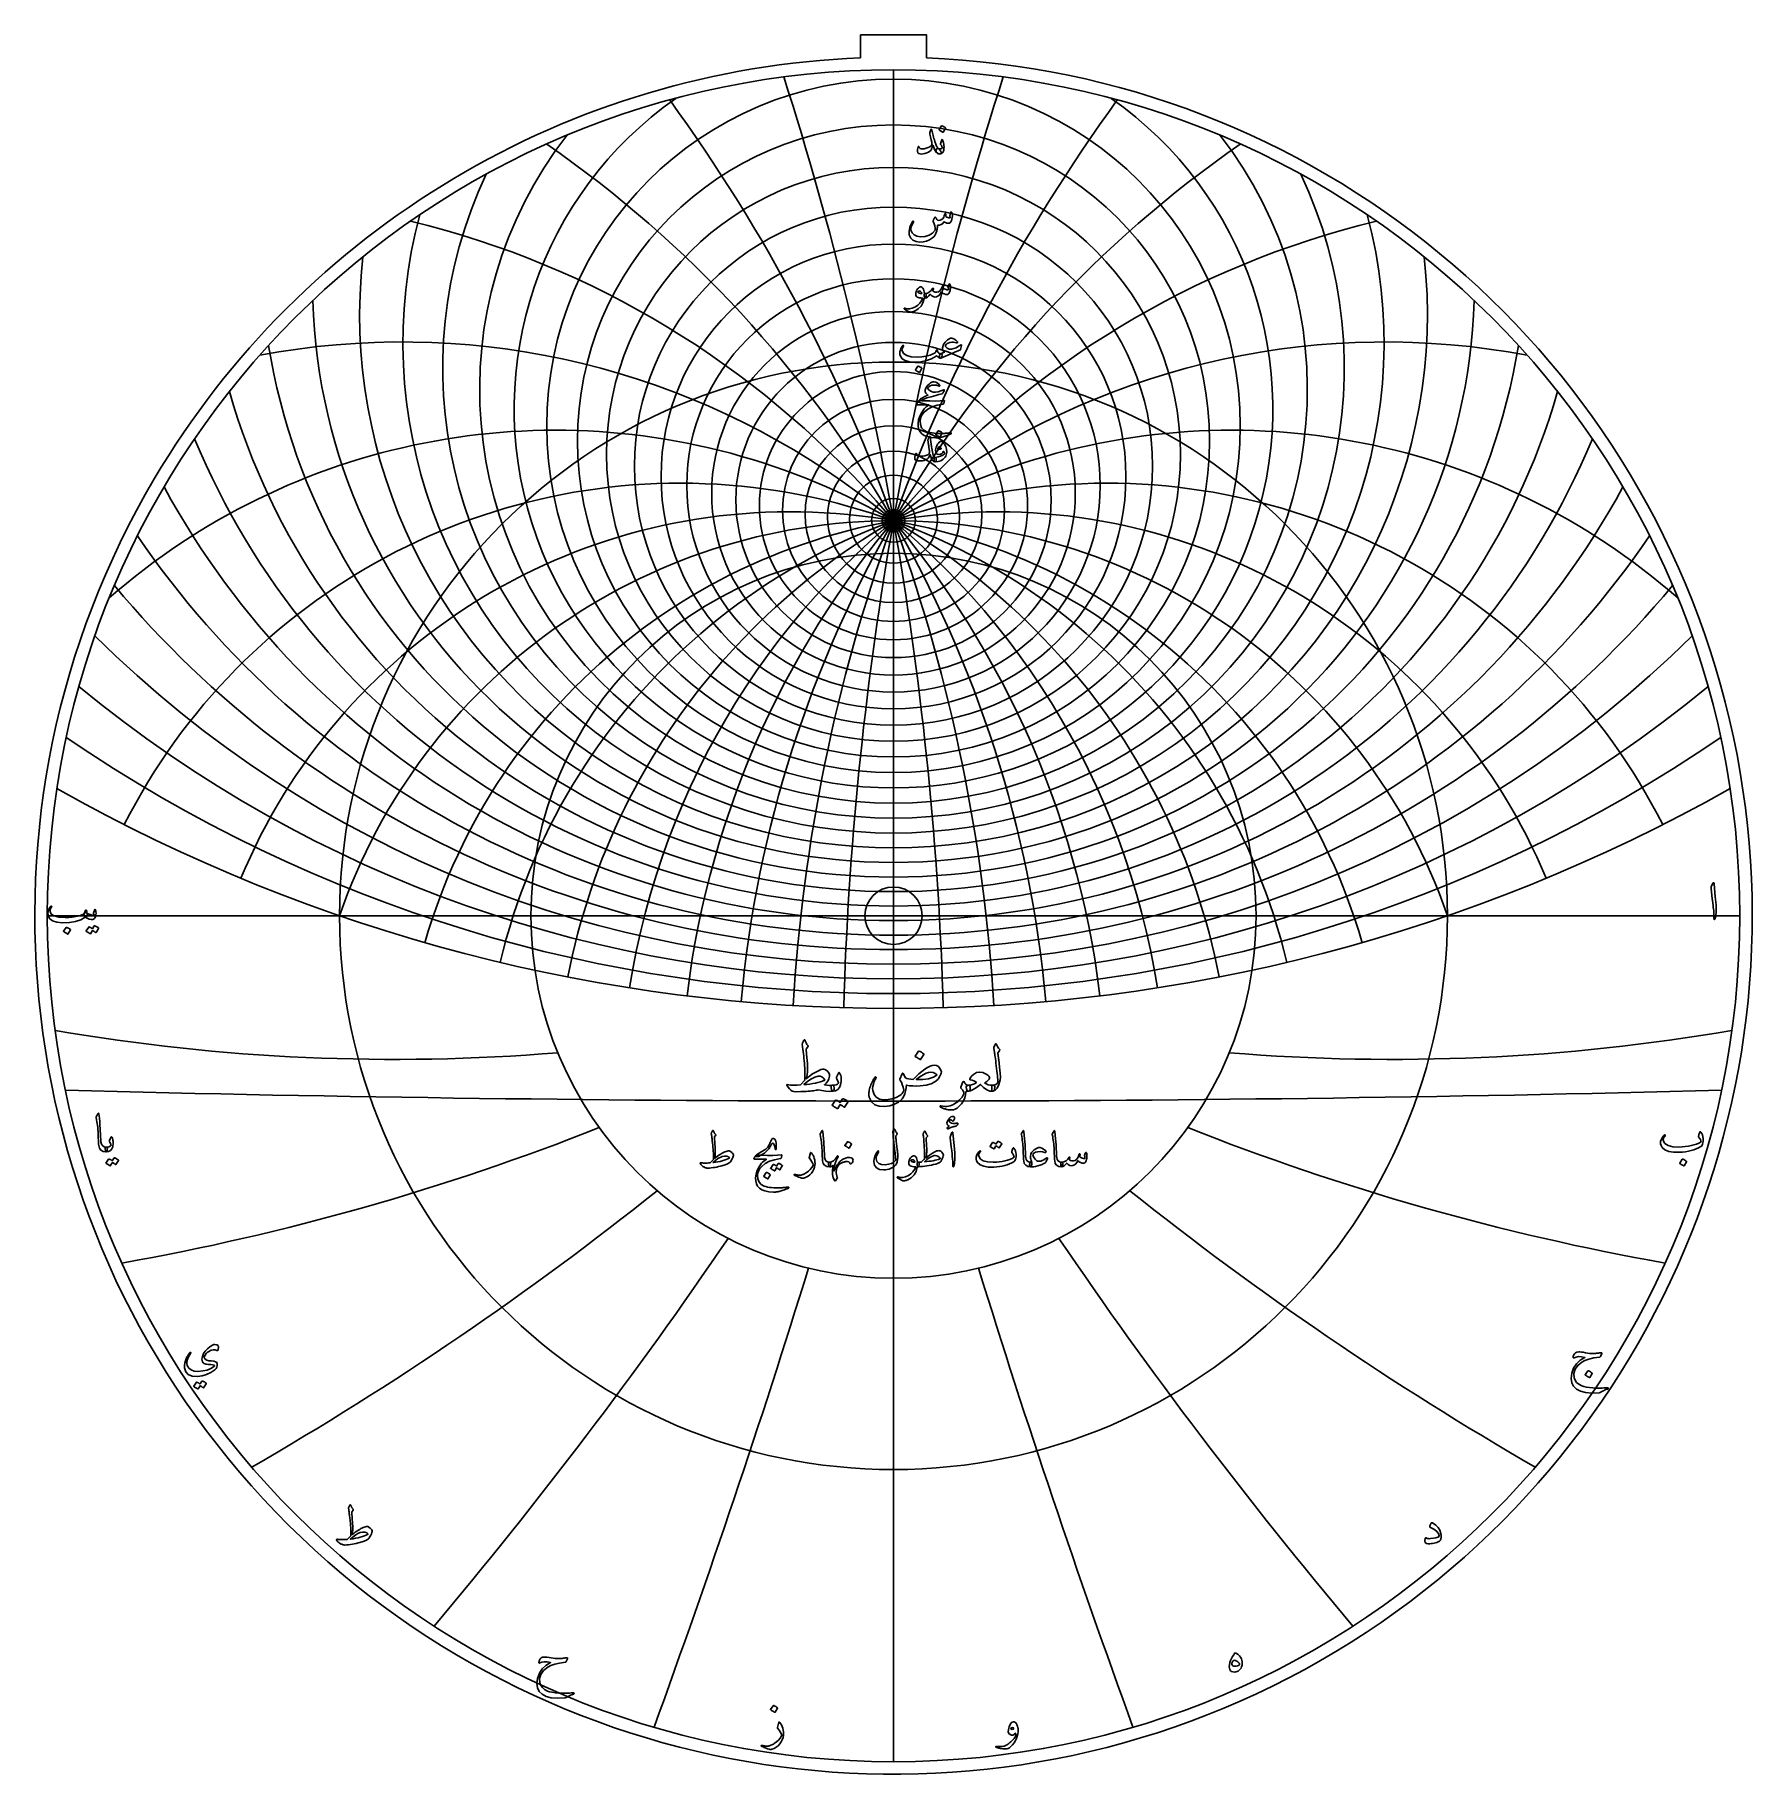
# Model space of a CAD drawing. Header units: millimetres. Extents: x -80 to 80, y -80 to 82.
import ezdxf

# ---------------------------------------------------------------- set-up
doc = ezdxf.new("R2010")
doc.units = ezdxf.units.MM
for name, color, linetype in [('CUT_INNER', 6, 'Continuous'), ('CUT_OUTER', 1, 'Continuous'), ('ENGRAVE', 7, 'Continuous'), ('ENGRAVE_FINE', 8, 'Continuous'), ('TEXT', 5, 'Continuous')]:
    doc.layers.add(name, color=color, linetype=linetype)

msp = doc.modelspace()

# ---------------------------------------------------------------- linework, layer by layer
at = {"layer": 'CUT_INNER'}
msp.add_circle((0, 0), 2.69, dxfattribs=at)
at = {"layer": 'CUT_OUTER'}
for points in [[(-3.08, 82.482), (3.08, 82.482), (3.08, 80.3107)], [(-3.08, 80.3107), (-3.08, 82.482)]]:
    msp.add_lwpolyline(points, dxfattribs=at)
for centre, radius, start, end in [((-0.0002, -0.0002), 80.3699, 149.413866, 87.803582), ((-0.0008, 0.0008), 80.3689, 92.195702, 149.41427)]:
    msp.add_arc(centre, radius, start, end, dxfattribs=at)
at = {"layer": 'ENGRAVE'}
for points in [[(0, -79.2), (0, 79.2)], [(-79.2, 0), (79.2, 0)], [(0, -79.2), (0, -33.9362)]]:
    msp.add_lwpolyline(points, dxfattribs=at)
for centre, radius in [((0, 0), 79.2), ((0, 41.1373), 21.7538), ((0, 0), 51.8435), ((0, 37.9552), 10.3896), ((0, 36.9796), 1.056), ((0, 0), 33.9362)]:
    msp.add_circle(centre, radius, dxfattribs=at)
for centre, radius, start, end in [((0, 47.468), 35.499, 125.041129, 54.958871), ((0, 59.376), 54.3841, 181.867872, 358.132128), ((0, -17.8511), 54.8307, 19, 161), ((0, -17.8511), 54.8307, 19, 161), ((0, 83.881), 85.6914, 214.325485, 325.674515), ((0, 150.5644), 159.24, 240.546862, 299.453138), ((-46.7085, 174.3184), 187.7667, 260.26196, 274.670478), ((46.7085, 174.3184), 187.7667, 265.329522, 279.73804), ((-112.6852, 195.1766), 231.2566, 280.077698, 291.604512), ((112.6852, 195.1766), 231.2566, 248.395488, 259.922302), ((-212.3245, 212.3245), 304.7149, 299.978839, 308.62395), ((212.3245, 212.3245), 304.7149, 231.37605, 240.021161), ((-389.8595, 225.0855), 453.1464, 319.947125, 325.710532), ((389.8595, 225.0855), 453.1464, 214.289468, 220.052875), ((-869.3886, 232.952), 901.5492, 339.9617366, 342.8434401), ((869.3886, 232.952), 901.5492, 197.1565599, 200.0382634)]:
    msp.add_arc(centre, radius, start, end, dxfattribs=at)
at = {"layer": 'ENGRAVE_FINE'}
for centre, radius in [((0, 45.8673), 32.4597), ((0, 44.453), 29.5871), ((0, 43.2043), 26.8581), ((0, 42.1039), 24.2527), ((0, 40.2926), 19.3465), ((0, 39.5597), 17.0175), ((0, 38.9303), 14.7552), ((0, 38.3973), 12.5491), ((0, 37.5994), 8.2678), ((0, 37.3263), 6.1756), ((0, 37.1331), 4.1051), ((0, 37.0179), 2.049)]:
    msp.add_circle(centre, radius, dxfattribs=at)
for centre, radius, start, end in [((-310.9606, -17.8511), 315.7576, 1.677567, 17.772657), ((-310.9606, -17.8511), 315.7576, 1.677567, 17.772657), ((310.9606, -17.8511), 315.7576, 162.227343, 178.322433), ((310.9606, -17.8511), 315.7576, 162.227343, 178.322433), ((-150.6462, -17.8511), 160.3144, 3.380274, 35.999949), ((-150.6462, -17.8511), 160.3144, 3.380274, 35.999949), ((150.6462, -17.8511), 160.3144, 144.000051, 176.619726), ((150.6462, -17.8511), 160.3144, 144.000051, 176.619726), ((0, 49.2802), 38.7325, 142.121718, 37.878282), ((-94.9696, -17.8511), 109.6615, 5.134768, 55.244088), ((-94.9696, -17.8511), 109.6615, 5.134768, 55.244088), ((94.9696, -17.8511), 109.6615, 124.755912, 174.865232), ((94.9696, -17.8511), 109.6615, 124.755912, 174.865232), ((0, 51.3348), 42.1934, 154.615104, 25.384896), ((0, 53.6692), 45.9212, 164.906682, 15.093318), ((-65.3447, -17.8511), 85.3015, 6.9709, 76.338444), ((-65.3447, -17.8511), 85.3015, 6.9709, 76.338444), ((65.3447, -17.8511), 85.3015, 103.661556, 173.0291), ((65.3447, -17.8511), 85.3015, 103.661556, 173.0291), ((0, 56.3302), 49.9647, 173.849704, 6.150296), ((-46.0085, -17.8511), 71.5764, 8.923856, 100.717955), ((-46.0085, -17.8511), 71.5764, 8.923856, 100.717955), ((0, 62.8804), 59.2552, 189.208184, 350.791816), ((46.0085, -17.8511), 71.5764, 79.282045, 171.076144), ((46.0085, -17.8511), 71.5764, 79.282045, 171.076144), ((0, 66.9379), 64.6744, 196.029354, 343.970646), ((-31.6565, -17.8511), 63.3131, 11.037041, 131.246825), ((-31.6565, -17.8511), 63.3131, 11.037041, 131.246825), ((0, 71.6719), 70.7669, 202.440316, 337.559684), ((31.6565, -17.8511), 63.3131, 48.753175, 168.962959), ((31.6565, -17.8511), 63.3131, 48.753175, 168.962959), ((-19.9568, -17.8511), 58.3497, 13.366265, 153.117991), ((-19.9568, -17.8511), 58.3497, 13.366265, 153.117991), ((0, 77.2457), 77.6981, 208.519504, 331.480496), ((19.9568, -17.8511), 58.3497, 26.882009, 166.633735), ((19.9568, -17.8511), 58.3497, 26.882009, 166.633735), ((-9.6681, -17.8511), 55.6766, 15.986098, 157.44282), ((-9.6681, -17.8511), 55.6766, 15.986098, 157.44282), ((9.6681, -17.8511), 55.6766, 22.55718, 164.013902), ((9.6681, -17.8511), 55.6766, 22.55718, 164.013902), ((0, 91.8853), 95.0562, 219.903283, 320.096717), ((0, 101.6986), 106.2343, 225.288333, 314.711667), ((0, 113.972), 119.8788, 230.509098, 309.490902), ((0, 129.7127), 136.9989, 235.588837, 304.411163), ((0, 2961.664), 2979.0106, 268.5093308, 271.4906692)]:
    msp.add_arc(centre, radius, start, end, dxfattribs=at)
at = {"layer": 'TEXT'}
for points in [[(3.5902, 73.541), (3.6171, 73.4182), (3.6464, 73.2933), (3.678, 73.1664), (3.712, 73.0375), (3.7483, 72.9059), (3.7869, 72.7711), (3.8279, 72.6331), (3.8712, 72.4918), (3.9587, 72.2377), (4.0387, 72.0468), (4.111, 71.9192), (4.1757, 71.8548), (4.2322, 71.8165), (4.2893, 71.7623), (4.3469, 71.6923), (4.4052, 71.6066), (4.4602, 71.5003), (4.4754, 71.4204), (4.4508, 71.3668), (4.3864, 71.3396), (4.1783, 71.3607), (3.9942, 71.4988), (3.834, 71.7541), (3.6979, 72.1265), (3.695, 72.1326), (3.6909, 72.137), (3.6856, 72.1396), (3.6792, 72.1405), (3.6745, 72.1396), (3.6698, 72.137), (3.6651, 72.1326), (3.6604, 72.1265), (3.6473, 72.0662), (3.6312, 72.0023), (3.6121, 71.935), (3.5902, 71.8642), (3.5662, 71.7971), (3.541, 71.7412), (3.5147, 71.6964), (3.4871, 71.6628), (3.3882, 71.5764), (3.2647, 71.5), (3.1165, 71.4335), (2.9438, 71.3771), (2.7682, 71.3352), (2.6159, 71.3173), (2.4871, 71.3235), (2.3817, 71.3536), (2.2916, 71.4292), (2.2506, 71.5621), (2.2588, 71.7523), (2.3162, 72), (2.3217, 72.0082), (2.3291, 72.0141), (2.3381, 72.0176), (2.349, 72.0187), (2.3618, 72.0173), (2.3724, 72.0129), (2.3806, 72.0056), (2.3864, 71.9953), (2.4087, 71.9435), (2.4333, 71.9005), (2.4602, 71.8662), (2.4895, 71.8408), (2.5808, 71.8068), (2.7049, 71.7986), (2.8618, 71.8162), (3.0515, 71.8595), (3.2538, 71.9245), (3.411, 71.9977), (3.5231, 72.079), (3.5902, 72.1686), (3.6013, 72.2594), (3.5832, 72.4145), (3.5357, 72.6341), (3.459, 72.918), (3.4222, 73.0676), (3.4005, 73.1885), (3.3941, 73.2808), (3.4028, 73.3443), (3.4918, 73.5972), (3.5015, 73.6238), (3.5117, 73.6429), (3.5226, 73.6543), (3.534, 73.6581), (3.548, 73.6508), (3.5621, 73.6288), (3.5761, 73.5922), (3.5902, 73.541)], [(4.4942, 73.9438), (4.5, 73.9497), (4.5082, 73.9532), (4.5188, 73.9544), (4.5316, 73.9532), (4.6227, 73.9163), (4.7085, 73.8712), (4.789, 73.8179), (4.8642, 73.7565), (4.8715, 73.7471), (4.8747, 73.7377), (4.8739, 73.7284), (4.8689, 73.719), (4.6487, 73.363), (4.6405, 73.3545), (4.63, 73.3525), (4.6171, 73.3569), (4.6019, 73.3677), (4.5887, 73.3771), (4.5679, 73.3911), (4.5395, 73.4099), (4.5035, 73.4333), (4.4593, 73.4614), (4.4064, 73.4942), (4.3446, 73.5316), (4.274, 73.5738), (4.2647, 73.5808), (4.26, 73.5878), (4.26, 73.5949), (4.2647, 73.6019)], [(4.5363, 72.0281), (4.5088, 72.0741), (4.4825, 72.1136), (4.4573, 72.1467), (4.4333, 72.1733), (4.416, 72.1961), (4.4064, 72.2225), (4.4043, 72.2523), (4.4099, 72.2857), (4.5082, 72.6417), (4.522, 72.6727), (4.5398, 72.6815), (4.5618, 72.668), (4.5879, 72.6323), (4.6271, 72.5565), (4.6605, 72.4649), (4.688, 72.3574), (4.7096, 72.2342), (4.7222, 72.1159), (4.7272, 72), (4.7246, 71.8864), (4.7143, 71.7752), (4.6976, 71.6783), (4.6757, 71.5937), (4.6484, 71.5214), (4.616, 71.4614), (4.5758, 71.4169), (4.5211, 71.3817), (4.4517, 71.356), (4.3677, 71.3396), (4.2816, 71.3364), (4.2014, 71.3501), (4.1271, 71.3809), (4.0586, 71.4286), (4.0056, 71.4892), (3.9778, 71.5586), (3.9751, 71.6367), (3.9977, 71.7237), (4.0337, 71.7948), (4.0761, 71.8396), (4.125, 71.858), (4.1804, 71.8501), (4.308, 71.8194), (4.4192, 71.8162), (4.5141, 71.8405), (4.5925, 71.8923), (4.5943, 71.906), (4.5855, 71.9333), (4.5662, 71.974), (4.5363, 72.0281)], [(5.3443, 65.8498), (5.3525, 65.8703), (5.363, 65.8849), (5.3759, 65.8937), (5.3911, 65.8967), (5.4107, 65.8943), (5.4274, 65.8873), (5.4412, 65.8756), (5.452, 65.8592), (5.4787, 65.8006), (5.4977, 65.728), (5.5091, 65.6414), (5.5129, 65.5407), (5.5027, 65.3762), (5.4719, 65.2198), (5.4207, 65.0717), (5.349, 64.9318), (5.3244, 64.8981), (5.2975, 64.8721), (5.2682, 64.8536), (5.2366, 64.8428), (5.1221, 64.8355), (4.9989, 64.8557), (4.8668, 64.9034), (4.726, 64.9786), (4.6075, 64.8161), (4.4672, 64.7081), (4.3054, 64.6546), (4.1218, 64.6554), (4.1158, 64.5566), (4.1072, 64.4616), (4.0959, 64.3704), (4.082, 64.2831), (4.0655, 64.1989), (4.0463, 64.1174), (4.0245, 64.0385), (4, 63.9622), (3.9432, 63.8246), (3.8665, 63.6976), (3.7699, 63.5811), (3.6534, 63.4751), (3.3809, 63.2936), (3.0925, 63.166), (2.7884, 63.0922), (2.4684, 63.0723), (2.108, 63.1212), (1.8232, 63.2491), (1.6139, 63.4561), (1.4801, 63.7421), (1.462, 63.8451), (1.459, 63.9669), (1.4713, 64.1074), (1.4988, 64.2667), (1.543, 64.4411), (1.6054, 64.6226), (1.6859, 64.8112), (1.7846, 65.0067), (1.7925, 65.019), (1.8021, 65.0278), (1.8135, 65.0331), (1.8267, 65.0348), (1.8399, 65.0337), (1.8513, 65.0301), (1.861, 65.0243), (1.8689, 65.0161), (1.8741, 65.0041), (1.8759, 64.9915), (1.8741, 64.9783), (1.8689, 64.9646), (1.7436, 64.7043), (1.6628, 64.4903), (1.6265, 64.3226), (1.6347, 64.2011), (1.7529, 63.9332), (1.9391, 63.7386), (2.1932, 63.6171), (2.5152, 63.5688), (2.9655, 63.5975), (3.3466, 63.7116), (3.6587, 63.9113), (3.9017, 64.1964), (3.9008, 64.3844), (3.87, 64.5828), (3.8095, 64.7918), (3.719, 65.0114), (3.7076, 65.0337), (3.7014, 65.0536), (3.7006, 65.0711), (3.7049, 65.0863), (3.7301, 65.1386), (3.7541, 65.1876), (3.777, 65.2334), (3.7986, 65.276), (3.8191, 65.3148), (3.8384, 65.3492), (3.8566, 65.3792), (3.8736, 65.4048), (3.8832, 65.4157), (3.8935, 65.4201), (3.9043, 65.418), (3.9157, 65.4095), (3.9216, 65.4031), (3.9298, 65.3931), (3.9403, 65.3797), (3.9532, 65.3627), (3.9678, 65.3422), (3.9836, 65.3182), (4.0006, 65.2907), (4.0188, 65.2596), (4.0556, 65.1999), (4.0867, 65.1566), (4.1119, 65.1297), (4.1312, 65.1191), (4.253, 65.1089), (4.3747, 65.1297), (4.4965, 65.1815), (4.6183, 65.2643), (4.6625, 65.3194), (4.7061, 65.4095), (4.7492, 65.5348), (4.7916, 65.6952), (4.7957, 65.7105), (4.8033, 65.7234), (4.8144, 65.7339), (4.8291, 65.7421), (4.8428, 65.7474), (4.856, 65.7491), (4.8686, 65.7474), (4.8806, 65.7421), (4.8985, 65.7128), (4.9052, 65.6578), (4.9008, 65.577), (4.8853, 65.4704), (4.9798, 65.4125), (5.0808, 65.3744), (5.1883, 65.3563), (5.3021, 65.358), (5.3007, 65.3923), (5.2963, 65.4201), (5.289, 65.4414), (5.2787, 65.4564), (5.267, 65.4704), (5.26, 65.4845), (5.2576, 65.4985), (5.26, 65.5126)], [(2.8689, 57.7841), (2.7591, 57.3986), (2.575, 57.0757), (2.3165, 56.8154), (1.9836, 56.6178), (1.9371, 56.5978), (1.8911, 56.5798), (1.8457, 56.5638), (1.8009, 56.5499), (1.757, 56.5383), (1.7143, 56.5294), (1.6727, 56.5231), (1.6323, 56.5195), (1.5316, 56.5338), (1.3981, 56.5862), (1.2319, 56.6767), (1.0328, 56.8052), (1.0114, 56.8236), (0.9988, 56.8415), (0.995, 56.8588), (1, 56.8754), (1.0111, 56.8883), (1.0258, 56.8942), (1.0439, 56.893), (1.0656, 56.8848), (1.2725, 56.8178), (1.5047, 56.8181), (1.762, 56.8857), (2.0445, 57.0206), (2.2752, 57.1773), (2.4661, 57.3614), (2.6171, 57.573), (2.7284, 57.8122), (2.7275, 57.8207), (2.7248, 57.8274), (2.7205, 57.8324), (2.7143, 57.8356), (2.553, 57.845), (2.4157, 57.8637), (2.3024, 57.8918), (2.2131, 57.9293), (2.144, 57.9873), (2.1007, 58.0675), (2.0832, 58.1699), (2.0913, 58.2947), (2.094, 58.3112), (2.0972, 58.328), (2.101, 58.3451), (2.1054, 58.3626), (2.1104, 58.3806), (2.1159, 58.3995), (2.1221, 58.4192), (2.1288, 58.4399), (2.1839, 58.5736), (2.2506, 58.6846), (2.3291, 58.7727), (2.4192, 58.838), (2.5114, 58.8737), (2.596, 58.8731), (2.673, 58.8362), (2.7424, 58.763), (2.803, 58.6612), (2.849, 58.5429), (2.8803, 58.4082), (2.897, 58.2572), (2.9062, 58.2573), (2.9151, 58.2578), (2.9238, 58.2585), (2.9321, 58.2595), (2.9404, 58.2605), (2.9491, 58.2613), (2.958, 58.2617), (2.9672, 58.2619), (2.9988, 58.2551), (3.0234, 58.2349), (3.041, 58.2013), (3.0515, 58.1541), (3.0559, 58.1023), (3.0551, 58.0499), (3.0489, 57.9969), (3.0375, 57.9434), (3.0226, 57.8962), (3.0059, 57.8626), (2.9874, 57.8424), (2.9672, 57.8356), (2.8782, 57.8356), (2.8777, 57.8271), (2.8759, 57.8157), (2.873, 57.8014), (2.8689, 57.7841)], [(5.2342, 59.1705), (5.2445, 59.1776), (5.2565, 59.1752), (5.2702, 59.1635), (5.2857, 59.1424), (5.3024, 59.1067), (5.315, 59.0558), (5.3235, 58.9896), (5.3279, 58.9082), (5.3294, 58.8157), (5.3244, 58.7256), (5.313, 58.6377), (5.2951, 58.5523), (5.243, 58.386), (5.185, 58.2665), (5.1212, 58.1939), (5.0516, 58.1682), (4.8867, 58.1778), (4.7342, 58.2209), (4.594, 58.2973), (4.4661, 58.4071), (4.3782, 58.2341), (4.274, 58.0991), (4.1534, 58.0022), (4.0164, 57.9434), (3.8727, 57.9305), (3.7272, 57.9668), (3.5799, 58.0523), (3.4309, 58.1869), (3.3103, 58.0332), (3.1921, 57.9235), (3.0761, 57.8576), (2.9625, 57.8356), (2.9397, 57.8485), (2.9181, 57.8872), (2.8976, 57.9516), (2.8782, 58.0417), (2.8712, 58.1307), (2.8829, 58.1963), (2.9134, 58.2384), (2.9625, 58.2572), (3.1786, 58.3061), (3.3677, 58.4012), (3.5299, 58.5426), (3.6651, 58.7303), (3.6724, 58.7405), (3.6804, 58.7478), (3.6888, 58.7522), (3.6979, 58.7537), (3.709, 58.7525), (3.719, 58.749), (3.7278, 58.7431), (3.7354, 58.7349), (3.7398, 58.7098), (3.7295, 58.667), (3.7046, 58.6067), (3.6651, 58.5288), (3.7169, 58.4688), (3.7974, 58.4246), (3.9066, 58.3962), (4.0445, 58.3836), (4.2164, 58.4197), (4.3665, 58.537), (4.4951, 58.7358), (4.6019, 59.016), (4.6072, 59.0303), (4.6136, 59.0406), (4.6212, 59.0467), (4.63, 59.0488), (4.6432, 59.0476), (4.6546, 59.0441), (4.6643, 59.0382), (4.6722, 59.03), (4.678, 59.0183), (4.6815, 59.0066), (4.6827, 58.9949), (4.6815, 58.9832), (4.6347, 58.7865), (4.6894, 58.7379), (4.7553, 58.6951), (4.8323, 58.6582), (4.9204, 58.6272), (5.0062, 58.607), (5.0715, 58.6026), (5.1163, 58.614), (5.1405, 58.6413), (5.1485, 58.6828), (5.1441, 58.742), (5.1274, 58.8187), (5.0984, 58.9129), (5.1034, 58.9396), (5.1277, 58.9914), (5.1713, 59.0684), (5.2342, 59.1705)], [(2.644, 58.3087), (2.5949, 58.3945), (2.541, 58.4551), (2.4825, 58.4905), (2.4192, 58.5007), (2.3815, 58.4908), (2.3478, 58.475), (2.3182, 58.4533), (2.2928, 58.4258), (2.2846, 58.4112), (2.2834, 58.3954), (2.2892, 58.3784), (2.3021, 58.3602), (2.3504, 58.3178), (2.4204, 58.2888), (2.512, 58.2733), (2.6253, 58.2712), (2.637, 58.2736), (2.644, 58.2806), (2.6464, 58.2923), (2.644, 58.3087)], [(6.3747, 53.3805), (6.2811, 53.0058), (6.2705, 52.9876), (6.253, 52.9707), (6.2284, 52.9549), (6.1968, 52.9402), (6.1266, 52.9155), (6.0521, 52.8881), (5.9733, 52.8581), (5.89, 52.8255), (5.8023, 52.7905), (5.7102, 52.7534), (5.6138, 52.7144), (5.5129, 52.6732), (4.4356, 52.2048), (4.3864, 52.2157), (4.3466, 52.2482), (4.3162, 52.3023), (4.2951, 52.3782), (4.2916, 52.4587), (4.3138, 52.5269), (4.3619, 52.5828), (4.4356, 52.6264), (4.4448, 52.6306), (4.4631, 52.6387), (4.4905, 52.6505), (4.527, 52.6662), (4.5722, 52.6854), (4.6259, 52.7078), (4.6881, 52.7334), (4.7588, 52.7622), (4.6678, 52.8556), (4.6101, 52.9578), (4.5858, 53.0687), (4.5949, 53.1885), (4.685, 53.4733), (4.8384, 53.7142), (5.0551, 53.9112), (5.3349, 54.0643), (5.3961, 54.0787), (5.4672, 54.0749), (5.5483, 54.0529), (5.6394, 54.0128), (5.7339, 53.9581), (5.8209, 53.8969), (5.9002, 53.8293), (5.9719, 53.7552), (5.9921, 53.728), (6.0012, 53.7025), (5.9992, 53.6788), (5.986, 53.6568), (5.9661, 53.6399), (5.9438, 53.6311), (5.9192, 53.6305), (5.8923, 53.6381), (5.7521, 53.6823), (5.6031, 53.7025), (5.4453, 53.6987), (5.2787, 53.6709), (5.128, 53.6258), (5.0082, 53.5655), (4.9195, 53.49), (4.8619, 53.3992), (4.856, 53.3588), (4.8712, 53.3126), (4.9075, 53.2605), (4.9649, 53.2025), (5.0305, 53.1498), (5.0961, 53.1088), (5.1616, 53.0796), (5.2272, 53.062), (5.4236, 53.057), (5.6335, 53.0983), (5.8569, 53.1858), (6.0937, 53.3196), (6.1192, 53.3357), (6.1441, 53.3512), (6.1684, 53.3662), (6.1921, 53.3805), (6.2149, 53.394), (6.2366, 53.4063), (6.2571, 53.4174), (6.2764, 53.4273), (6.33, 53.4525), (6.3642, 53.4531), (6.3791, 53.4291), (6.3747, 53.3805)], [(0.8618, 53.3946), (0.8785, 53.4127), (0.8958, 53.4203), (0.9136, 53.4174), (0.9321, 53.4039), (0.9461, 53.3864), (0.9508, 53.3664), (0.9461, 53.3442), (0.9321, 53.3196), (0.8607, 53.209), (0.815, 53.1065), (0.7951, 53.0122), (0.8009, 52.9262), (0.9476, 52.6434), (1.233, 52.4461), (1.6572, 52.3342), (2.2202, 52.3079), (2.6379, 52.3386), (3.0387, 52.4027), (3.4224, 52.5002), (3.7893, 52.6311), (3.8539, 52.6694), (3.9075, 52.7283), (3.95, 52.8076), (3.9813, 52.9074), (3.9918, 52.9358), (4.0094, 52.9554), (4.034, 52.9663), (4.0656, 52.9683), (4.0881, 52.9587), (4.1042, 52.939), (4.1139, 52.9095), (4.1171, 52.87), (4.1391, 52.7722), (4.2003, 52.699), (4.3007, 52.6504), (4.4403, 52.6264), (4.4907, 52.6153), (4.5246, 52.5866), (4.5422, 52.5403), (4.5434, 52.4765), (4.5264, 52.3577), (4.5035, 52.2728), (4.4749, 52.2218), (4.4403, 52.2048), (4.3376, 52.2183), (4.2401, 52.2587), (4.1479, 52.326), (4.0609, 52.4203), (4.0536, 52.4241), (4.041, 52.4215), (4.0232, 52.4124), (4, 52.3969), (3.5633, 52.151), (3.0867, 51.9753), (2.5703, 51.87), (2.0141, 51.8348), (1.5, 51.87), (1.1007, 51.9753), (0.8162, 52.151), (0.6464, 52.3969), (0.6077, 52.5342), (0.5949, 52.6744), (0.6077, 52.8176), (0.6464, 52.9636), (0.6985, 53.0995), (0.7518, 53.2166), (0.8062, 53.3149), (0.8618, 53.3946)], [(2.281, 51.4507), (2.2869, 51.4566), (2.2951, 51.4601), (2.3056, 51.4613), (2.3185, 51.4601), (2.4096, 51.4232), (2.4953, 51.3781), (2.5758, 51.3249), (2.6511, 51.2634), (2.6584, 51.254), (2.6616, 51.2447), (2.6607, 51.2353), (2.6558, 51.2259), (2.4356, 50.8699), (2.4274, 50.8615), (2.4169, 50.8594), (2.404, 50.8638), (2.3888, 50.8746), (2.3756, 50.884), (2.3548, 50.898), (2.3264, 50.9168), (2.2904, 50.9402), (2.2462, 50.9683), (2.1932, 51.0011), (2.1315, 51.0386), (2.0609, 51.0807), (2.0515, 51.0877), (2.0469, 51.0948), (2.0469, 51.1018), (2.0515, 51.1088)], [(4.7518, 49.2427), (4.7556, 49.2097), (4.7342, 49.1479), (4.6877, 49.0574), (4.616, 48.9383), (4.6007, 48.919), (4.5832, 48.9032), (4.5633, 48.8909), (4.541, 48.8821), (4.2412, 48.7995), (3.9743, 48.7252), (3.7401, 48.659), (3.5387, 48.6011), (3.37, 48.5516), (3.2342, 48.5109), (3.1312, 48.479), (3.0609, 48.4559), (2.4942, 48.2029), (2.4543, 48.2), (2.4239, 48.2053), (2.4028, 48.2187), (2.3911, 48.2404), (2.3908, 48.2483), (2.3946, 48.258), (2.4025, 48.2694), (2.4145, 48.2826), (2.5299, 48.3909), (2.7026, 48.505), (2.9327, 48.6251), (3.2202, 48.7509), (3.142, 48.8177), (3.0761, 48.8821), (3.0226, 48.9442), (2.9813, 49.0039), (2.9558, 49.0692), (2.9497, 49.1479), (2.9628, 49.2401), (2.9953, 49.3458), (3.048, 49.4559), (3.1218, 49.5659), (3.2166, 49.676), (3.3326, 49.7861), (3.4587, 49.8812), (3.5796, 49.9465), (3.6953, 49.9819), (3.8056, 49.9875), (3.9552, 49.9573), (4.0902, 49.895), (4.2105, 49.8004), (4.3162, 49.6737), (4.3256, 49.6579), (4.3302, 49.6432), (4.3302, 49.6298), (4.3256, 49.6175), (4.3153, 49.606), (4.3033, 49.5999), (4.2895, 49.599), (4.274, 49.6034), (4.2051, 49.6254), (4.1388, 49.6444), (4.0751, 49.6605), (4.0141, 49.6737), (3.956, 49.6836), (3.9011, 49.6901), (3.8494, 49.693), (3.801, 49.6924), (3.5993, 49.6687), (3.4298, 49.6116), (3.2925, 49.5211), (3.1874, 49.3973), (3.2992, 49.2501), (3.4239, 49.1409), (3.5615, 49.0697), (3.712, 49.0367), (3.9359, 49.0343), (4.1768, 49.0694), (4.4347, 49.142), (4.7096, 49.2521), (4.721, 49.255), (4.7319, 49.2545), (4.7421, 49.2504), (4.7518, 49.2427)], [(2.808, 48.217), (3.409, 48.1959), (3.9286, 48.1936), (4.3668, 48.21), (4.7237, 48.2451), (4.7347, 48.2464), (4.7442, 48.2457), (4.7522, 48.2429), (4.7588, 48.2381), (4.7636, 48.2315), (4.7664, 48.2234), (4.7672, 48.2139), (4.7658, 48.2029), (4.7566, 48.1602), (4.7477, 48.121), (4.7391, 48.0852), (4.7307, 48.053), (4.7227, 48.0244), (4.7149, 47.9992), (4.7074, 47.9775), (4.7003, 47.9594), (4.685, 47.9304), (4.6675, 47.909), (4.6476, 47.8953), (4.6253, 47.8891), (4.0843, 47.791), (3.6136, 47.6374), (3.2131, 47.428), (2.8829, 47.1631), (2.7161, 46.9725), (2.5949, 46.7708), (2.5193, 46.558), (2.4895, 46.3341), (2.5182, 45.9825), (2.6323, 45.6959), (2.832, 45.4743), (3.1171, 45.3177), (3.265, 45.2702), (3.4274, 45.231), (3.6045, 45.2), (3.7963, 45.1771), (4.0024, 45.1622), (4.2225, 45.1549), (4.4567, 45.1552), (4.7049, 45.1631), (4.7932, 45.1681), (4.88, 45.1736), (4.9653, 45.1798), (5.0492, 45.1865), (5.131, 45.1938), (5.2102, 45.2017), (5.2868, 45.2102), (5.3607, 45.2193), (5.3832, 45.2205), (5.3993, 45.2146), (5.409, 45.2017), (5.4122, 45.1818), (5.4105, 45.1587), (5.4052, 45.1408), (5.3964, 45.1283), (5.3841, 45.1209), (5.2518, 45.065), (5.1265, 45.0144), (5.0082, 44.969), (4.897, 44.9289), (4.7931, 44.8938), (4.6968, 44.8633), (4.6081, 44.8376), (4.527, 44.8165), (4.4507, 44.801), (4.3765, 44.7872), (4.3043, 44.7752), (4.2342, 44.765), (4.1659, 44.7571), (4.099, 44.7521), (4.0335, 44.75), (3.9696, 44.7509), (3.5328, 44.7849), (3.1686, 44.8586), (2.8771, 44.9722), (2.6581, 45.1256), (2.4974, 45.3174), (2.3853, 45.5413), (2.3217, 45.7975), (2.3068, 46.0858), (2.3528, 46.4435), (2.4625, 46.7907), (2.6361, 47.1274), (2.8736, 47.4535), (2.9664, 47.5522), (3.0714, 47.6467), (3.1888, 47.7372), (3.3185, 47.8235), (2.185, 47.8329), (2.1578, 47.8446), (2.1464, 47.8657), (2.1508, 47.8961), (2.171, 47.9359), (2.209, 47.9939), (2.2436, 48.046), (2.2746, 48.0923), (2.3021, 48.1327), (2.3261, 48.1669), (2.3466, 48.1947), (2.3636, 48.2161), (2.3771, 48.231), (2.4075, 48.2337), (2.4895, 48.2322), (2.623, 48.2266), (2.808, 48.217)], [(3.897, 42.9181), (3.9309, 42.9017), (3.9579, 42.876), (3.9778, 42.8408), (3.9907, 42.7963), (3.9991, 42.7413), (4.0012, 42.6886), (3.9968, 42.6383), (3.986, 42.5902), (3.9699, 42.5493), (3.9497, 42.52), (3.9254, 42.5024), (3.897, 42.4966), (3.7568, 42.5355), (3.6405, 42.6336), (3.5483, 42.7908), (3.4801, 43.0071), (3.4713, 43.0444), (3.4637, 43.0768), (3.4573, 43.1042), (3.452, 43.1265), (3.4479, 43.144), (3.445, 43.1564), (3.4432, 43.1639), (3.4426, 43.1664), (3.4356, 43.1801), (3.4286, 43.1839), (3.4216, 43.1778), (3.4145, 43.1617), (3.3349, 42.9819), (3.2459, 42.8408), (3.1476, 42.7384), (3.0398, 42.6746), (2.8835, 42.6254), (2.7003, 42.5949), (2.4901, 42.5832), (2.2529, 42.5902), (2.0946, 42.6391), (2.0082, 42.7577), (1.9939, 42.9459), (2.0515, 43.2038), (2.0647, 43.2349), (2.0808, 43.2577), (2.0998, 43.2723), (2.1218, 43.2788), (2.1435, 43.2767), (2.1616, 43.2659), (2.1762, 43.2463), (2.1874, 43.2179), (2.2111, 43.1573), (2.2401, 43.1113), (2.2743, 43.08), (2.3138, 43.0633), (2.5354, 43.0294), (2.7459, 43.0258), (2.9453, 43.0528), (3.1335, 43.1102), (3.2152, 43.1529), (3.2822, 43.2109), (3.3346, 43.284), (3.3724, 43.3725), (3.37, 43.4143), (3.3583, 43.5118), (3.3373, 43.6649), (3.3068, 43.8736), (3.2913, 43.9853), (3.2775, 44.0862), (3.2655, 44.1762), (3.2553, 44.2554), (3.2465, 44.3231), (3.2389, 44.3789), (3.2325, 44.4227), (3.2272, 44.4544), (3.2228, 44.503), (3.2237, 44.5458), (3.2298, 44.5826), (3.2412, 44.6137), (3.2594, 44.6522), (3.2764, 44.688), (3.2922, 44.7213), (3.3068, 44.7519), (3.32, 44.7798), (3.3314, 44.8051), (3.3411, 44.8278), (3.349, 44.8479), (3.3572, 44.864), (3.3677, 44.8748), (3.3806, 44.8804), (3.3958, 44.8807), (3.4125, 44.8742), (3.4251, 44.8643), (3.4336, 44.8508), (3.438, 44.8338), (3.4665, 44.5942), (3.4959, 44.3672), (3.5262, 44.1528), (3.5574, 43.9509), (3.5892, 43.7617), (3.6212, 43.585), (3.6536, 43.4209), (3.6862, 43.2694), (3.7257, 43.128), (3.774, 43.0223), (3.8311, 42.9524), (3.897, 42.9181)], [(4.4356, 44.4123), (4.4678, 44.4076), (4.5035, 44.3935), (4.5428, 44.3701), (4.5855, 44.3373), (4.7685, 44.1424), (4.8958, 43.9228), (4.9675, 43.6787), (4.9836, 43.4099), (4.9693, 43.27), (4.9403, 43.1453), (4.8967, 43.0358), (4.8384, 42.9415), (4.6496, 42.7469), (4.4298, 42.6078), (4.1789, 42.5244), (3.897, 42.4966), (3.8686, 42.5033), (3.8443, 42.5235), (3.8241, 42.5572), (3.808, 42.6043), (3.802, 42.6304), (3.798, 42.657), (3.7961, 42.6842), (3.7963, 42.712), (3.7979, 42.7395), (3.8004, 42.7659), (3.8037, 42.7911), (3.808, 42.8151), (3.8206, 42.8566), (3.8396, 42.8877), (3.8651, 42.9082), (3.897, 42.9181), (4.1716, 42.955), (4.4099, 43.0235), (4.6119, 43.1236), (4.7775, 43.2554), (4.7696, 43.3212), (4.76, 43.3736), (4.7486, 43.4126), (4.7354, 43.438), (4.7196, 43.46), (4.7049, 43.4743), (4.6915, 43.4811), (4.6792, 43.4802), (4.6707, 43.4773), (4.664, 43.4732), (4.659, 43.4679), (4.6558, 43.4614), (4.6107, 43.3689), (4.5551, 43.2975), (4.4889, 43.2472), (4.4122, 43.2179), (4.1894, 43.2006), (4.0363, 43.2612), (3.9529, 43.3997), (3.9391, 43.616), (3.9579, 43.7401), (3.9953, 43.8689), (4.0515, 44.0024), (4.1265, 44.1406), (4.2055, 44.2595), (4.2834, 44.3444), (4.3601, 44.3953), (4.4356, 44.4123)], [(4.1874, 45.4006), (4.1932, 45.4064), (4.2014, 45.4099), (4.212, 45.4111), (4.2249, 45.4099), (4.3159, 45.373), (4.4017, 45.328), (4.4822, 45.2747), (4.5574, 45.2132), (4.5647, 45.2038), (4.5679, 45.1945), (4.5671, 45.1851), (4.5621, 45.1757), (4.3419, 44.8198), (4.3338, 44.8113), (4.3232, 44.8092), (4.3103, 44.8136), (4.2951, 44.8245), (4.2819, 44.8338), (4.2612, 44.8479), (4.2328, 44.8666), (4.1967, 44.89), (4.1525, 44.9181), (4.0996, 44.9509), (4.0378, 44.9884), (3.9672, 45.0305), (3.9579, 45.0376), (3.9532, 45.0446), (3.9532, 45.0516), (3.9579, 45.0586)], [(4.2811, 43.9064), (4.2345, 43.8932), (4.1979, 43.8584), (4.1713, 43.8019), (4.1546, 43.7237), (4.1549, 43.7114), (4.1558, 43.7027), (4.1572, 43.6974), (4.1593, 43.6956), (4.2064, 43.6842), (4.2541, 43.6781), (4.3024, 43.6772), (4.3513, 43.6816), (4.3943, 43.6907), (4.4298, 43.7038), (4.4576, 43.7211), (4.4778, 43.7425), (4.4251, 43.8177), (4.3747, 43.8701), (4.3267, 43.8997), (4.2811, 43.9064)], [(76.664, 2.9871), (76.7118, 3.0795), (76.7502, 3.112), (76.7792, 3.0845), (76.7989, 2.9971), (76.9138, 1.773), (76.9822, 1.0218), (76.9975, 0.4216), (76.9597, -0.0274), (76.8689, -0.3253), (76.8523, -0.3497), (76.8376, -0.3628), (76.8248, -0.3647), (76.8139, -0.3553), (76.8052, -0.3406), (76.7989, -0.3216), (76.7952, -0.2982), (76.7939, -0.2704), (76.7939, -0.054), (76.7839, 0.1755), (76.7639, 0.4182), (76.734, 0.6739), (76.7274, 0.7407), (76.7077, 0.9212), (76.6749, 1.2154), (76.629, 1.6232), (76.5191, 2.5275), (76.5166, 2.5755), (76.5191, 2.6199), (76.5266, 2.6605), (76.5391, 2.6973)], [(-75.5399, 0.2992), (-75.535, 0.2967), (-75.5305, 0.2942), (-75.5263, 0.2917), (-75.5224, 0.2892), (-75.5185, 0.2864), (-75.5143, 0.2829), (-75.5098, 0.2789), (-75.5049, 0.2742), (-75.4646, 0.2267), (-75.4487, 0.1593), (-75.4571, 0.0719), (-75.4899, -0.0356), (-75.5202, -0.1008), (-75.5511, -0.1417), (-75.5827, -0.1583), (-75.6148, -0.1505), (-75.6311, -0.1427), (-75.6448, -0.1392), (-75.656, -0.1402), (-75.6648, -0.1455), (-76.0745, -0.3697), (-76.5641, -0.5277), (-77.1336, -0.6195), (-77.7831, -0.6451), (-78.3084, -0.6001), (-78.7049, -0.4802), (-78.9728, -0.2854), (-79.1121, -0.0156), (-79.1337, 0.1118), (-79.1383, 0.2392), (-79.1262, 0.3666), (-79.0971, 0.494), (-79.0575, 0.6068), (-79.0084, 0.7101), (-78.9501, 0.8041), (-78.8823, 0.8887), (-78.8695, 0.8993), (-78.8561, 0.9062), (-78.842, 0.9093), (-78.8273, 0.9087), (-78.8136, 0.9028), (-78.8024, 0.895), (-78.7936, 0.8853), (-78.7874, 0.8737), (-78.7846, 0.8625), (-78.7861, 0.8488), (-78.7921, 0.8325), (-78.8024, 0.8138), (-78.8748, 0.7076), (-78.9223, 0.604), (-78.9447, 0.5028), (-78.9422, 0.4041), (-78.8236, 0.1568), (-78.5476, -0.0206), (-78.1141, -0.128), (-77.5233, -0.1655), (-77.3611, -0.163), (-77.1992, -0.1555), (-77.0376, -0.143), (-76.8763, -0.1255), (-76.7163, -0.103), (-76.5585, -0.0755), (-76.4028, -0.043), (-76.2493, -0.0056), (-76.1004, 0.0369), (-75.9783, 0.0794), (-75.8831, 0.1218), (-75.8147, 0.1643), (-75.7883, 0.1868), (-75.7641, 0.2143), (-75.7421, 0.2467), (-75.7222, 0.2842), (-75.7037, 0.326), (-75.6854, 0.3716), (-75.6674, 0.421), (-75.6498, 0.4741), (-75.6429, 0.4903), (-75.6323, 0.504), (-75.6179, 0.5153), (-75.5998, 0.524), (-75.5805, 0.5287), (-75.5624, 0.5278), (-75.5455, 0.5212), (-75.5299, 0.509), (-75.5174, 0.4922), (-75.5099, 0.4716), (-75.5074, 0.4472), (-75.5099, 0.4191)], [(-75.6898, -0.1005), (-75.7441, -0.049), (-75.7722, 0.0157), (-75.7741, 0.0934), (-75.7497, 0.1843), (-75.6969, 0.2658), (-75.6485, 0.3154), (-75.6045, 0.3332), (-75.5649, 0.3192), (-75.3775, 0.1952), (-75.1902, 0.1081), (-75.0028, 0.0578), (-74.8154, 0.0444), (-74.8089, 0.0456), (-74.8042, 0.0494), (-74.8014, 0.0556), (-74.8005, 0.0644), (-74.8051, 0.0809), (-74.8192, 0.1056), (-74.8426, 0.1384), (-74.8754, 0.1793), (-74.8816, 0.1918), (-74.8854, 0.2043), (-74.8866, 0.2168), (-74.8854, 0.2292), (-74.7655, 0.574), (-74.7599, 0.5871), (-74.753, 0.5965), (-74.7449, 0.6021), (-74.7355, 0.604), (-74.7261, 0.6024), (-74.718, 0.5977), (-74.7112, 0.5899), (-74.7055, 0.579), (-74.6681, 0.4669), (-74.6456, 0.3554), (-74.6381, 0.2445), (-74.6456, 0.1343), (-74.6699, -0.0028), (-74.703, -0.1142), (-74.7449, -0.2001), (-74.7955, -0.2604), (-74.8339, -0.2935), (-74.8692, -0.3178), (-74.9013, -0.3334), (-74.9304, -0.3403), (-75.0977, -0.3441), (-75.2801, -0.3053), (-75.4774, -0.2242), (-75.6898, -0.1005)], [(-77.4334, -1.0897), (-77.4272, -1.0835), (-77.4184, -1.0797), (-77.4072, -1.0785), (-77.3934, -1.0797), (-77.2963, -1.1191), (-77.2048, -1.1672), (-77.119, -1.224), (-77.0387, -1.2896), (-77.0309, -1.2996), (-77.0275, -1.3096), (-77.0284, -1.3196), (-77.0337, -1.3296), (-77.2685, -1.7093), (-77.2773, -1.7183), (-77.2885, -1.7205), (-77.3023, -1.7158), (-77.3185, -1.7043), (-77.3326, -1.6943), (-77.3547, -1.6793), (-77.385, -1.6593), (-77.4234, -1.6343), (-77.4706, -1.6043), (-77.5271, -1.5694), (-77.593, -1.5294), (-77.6682, -1.4844), (-77.6782, -1.4769), (-77.6832, -1.4694), (-77.6832, -1.4619), (-77.6782, -1.4545)], [(-74.8005, -0.9498), (-74.7942, -0.9436), (-74.7855, -0.9399), (-74.7742, -0.9386), (-74.7605, -0.9399), (-74.7113, -0.9583), (-74.6637, -0.9786), (-74.6176, -1.0007), (-74.5731, -1.0248), (-74.5299, -1.051), (-74.4876, -1.0797), (-74.4462, -1.111), (-74.4058, -1.1447), (-74.398, -1.155), (-74.3945, -1.1659), (-74.3955, -1.1775), (-74.4008, -1.1897), (-74.6406, -1.5694), (-74.6471, -1.5744), (-74.6568, -1.5744), (-74.6696, -1.5694), (-74.6855, -1.5594), (-74.6965, -1.5502), (-74.7143, -1.5375), (-74.7389, -1.5214), (-74.7705, -1.5019), (-74.8092, -1.4787), (-74.8554, -1.4513), (-74.9091, -1.42), (-74.9703, -1.3845), (-75.1602, -1.6793), (-75.1689, -1.6883), (-75.1802, -1.6905), (-75.1939, -1.6858), (-75.2101, -1.6743), (-75.2242, -1.6643), (-75.2464, -1.6493), (-75.2766, -1.6293), (-75.3151, -1.6043), (-75.3622, -1.5744), (-75.4187, -1.5394), (-75.4846, -1.4994), (-75.5599, -1.4545), (-75.5677, -1.447), (-75.5711, -1.4395), (-75.5702, -1.432), (-75.5649, -1.4245), (-75.3201, -1.0598), (-75.3138, -1.0535), (-75.3051, -1.0498), (-75.2938, -1.0485), (-75.2801, -1.0498), (-75.2382, -1.0634), (-75.1976, -1.0791), (-75.1583, -1.0971), (-75.1202, -1.1172), (-75.0834, -1.1392), (-75.0478, -1.1628), (-75.0134, -1.1879), (-74.9803, -1.2146)], [(-7.0602, -16.283), (-7.146, -16.3127), (-7.2475, -16.3392), (-7.3646, -16.3626), (-7.4973, -16.3829), (-7.6456, -16.4009), (-7.8096, -16.4173), (-7.9891, -16.4321), (-8.1843, -16.4454), (-8.6886, -16.4672), (-9.0711, -16.4704), (-9.3318, -16.4547), (-9.4708, -16.4204), (-9.6109, -16.3248), (-9.744, -16.2003), (-9.8701, -16.0469), (-9.9891, -15.8646), (-10.0012, -15.8353), (-10.0001, -15.8162), (-9.9856, -15.8072), (-9.9579, -15.8084), (-9.632, -15.8544), (-9.3162, -15.8739), (-9.0106, -15.8669), (-8.7151, -15.8334), (-8.2967, -15.3837), (-8.2891, -15.2666), (-8.285, -15.1339), (-8.2844, -14.9856), (-8.2873, -14.8216), (-8.2934, -14.6429), (-8.3022, -14.45), (-8.3137, -14.2432), (-8.3279, -14.0223), (-8.3443, -13.7929), (-8.3623, -13.5671), (-8.3818, -13.3449), (-8.4029, -13.1261), (-8.4255, -12.9112), (-8.4497, -12.7006), (-8.4755, -12.4943), (-8.5028, -12.2923), (-8.5465, -11.9988), (-8.5276, -11.9469), (-8.5083, -11.8973), (-8.4885, -11.8501), (-8.4684, -11.8052), (-8.4483, -11.7627), (-8.4286, -11.7225), (-8.4093, -11.6846), (-8.3904, -11.6491), (-8.3798, -11.6354), (-8.367, -11.6257), (-8.3517, -11.6198), (-8.3342, -11.6179), (-8.3135, -11.6226), (-8.2951, -11.6366), (-8.2791, -11.66), (-8.2655, -11.6928), (-8.2136, -11.8271), (-8.1577, -11.9426), (-8.098, -12.0394), (-8.0344, -12.1175), (-8.0051, -12.1553), (-7.9922, -12.194), (-7.9958, -12.2334), (-8.0157, -12.2736), (-8.1343, -12.4297), (-8.1527, -12.4559), (-8.164, -12.4844), (-8.1683, -12.5152), (-8.1655, -12.5484), (-8.1011, -13.2635), (-8.0578, -13.8162), (-8.0356, -14.2065), (-8.0344, -14.4344), (-8.0393, -14.5102), (-8.0477, -14.5937), (-8.0596, -14.685), (-8.075, -14.7842), (-8.0931, -14.8911), (-8.1132, -15.0059), (-8.1353, -15.1284), (-8.1593, -15.2588), (-7.8662, -15.0223), (-7.5676, -14.8123), (-7.2635, -14.6288), (-6.954, -14.4719), (-6.7901, -14.4052), (-6.648, -14.3673), (-6.5278, -14.3583), (-6.4294, -14.3782), (-6.3041, -14.4438), (-6.1905, -14.5406), (-6.0886, -14.6686), (-5.9985, -14.8279), (-5.986, -14.865), (-5.9797, -14.9075), (-5.9797, -14.9555), (-5.986, -15.009), (-6.0508, -15.2611), (-6.1515, -15.4805), (-6.2881, -15.6671), (-6.4606, -15.8209), (-6.2303, -15.8568), (-6.0266, -15.8771), (-5.8494, -15.8818), (-5.6987, -15.8708), (-5.6585, -15.8732), (-5.6253, -15.8927), (-5.5992, -15.9294), (-5.5801, -15.9832), (-5.5598, -16.0937), (-5.5551, -16.1878), (-5.566, -16.2654), (-5.5925, -16.3267), (-5.6249, -16.3732), (-5.6534, -16.4063), (-5.678, -16.4263), (-5.6987, -16.4329), (-6.0133, -16.4423), (-6.3451, -16.4204), (-6.694, -16.3673), (-7.0602, -16.283)], [(2.3326, -12.6795), (2.3404, -12.6717), (2.3513, -12.6671), (2.3654, -12.6655), (2.3825, -12.6671), (2.5039, -12.7162), (2.6183, -12.7763), (2.7256, -12.8474), (2.8259, -12.9294), (2.8357, -12.9418), (2.84, -12.9543), (2.8388, -12.9668), (2.8322, -12.9793), (2.5387, -13.4539), (2.5277, -13.4653), (2.5137, -13.468), (2.4965, -13.4621), (2.4762, -13.4477), (2.4586, -13.4352), (2.4309, -13.4165), (2.3931, -13.3915), (2.3451, -13.3603), (2.2861, -13.3228), (2.2155, -13.2791), (2.1331, -13.2291), (2.039, -13.1729), (2.0266, -13.1635), (2.0203, -13.1542), (2.0203, -13.1448), (2.0266, -13.1354)], [(9.4021, -12.3111), (9.4442, -12.2092), (9.477, -12.1284), (9.5005, -12.0687), (9.5145, -12.03), (9.5254, -12.0055), (9.5395, -11.9879), (9.5567, -11.9774), (9.577, -11.9738), (9.6, -11.9777), (9.6191, -11.9895), (9.6343, -12.009), (9.6457, -12.0363), (9.6976, -12.1702), (9.7596, -12.2908), (9.8318, -12.3981), (9.9142, -12.4922), (9.9372, -12.5222), (9.9439, -12.5562), (9.9341, -12.5941), (9.9079, -12.6358), (9.7706, -12.8294), (9.7799, -12.9161), (9.7893, -13.0012), (9.7987, -13.0847), (9.808, -13.1667), (9.8174, -13.2471), (9.8268, -13.3259), (9.8361, -13.4032), (9.8455, -13.4789), (9.9318, -14.1799), (9.9845, -14.728), (10.0036, -15.123), (9.9891, -15.365), (9.8713, -15.8041), (9.7175, -16.1284), (9.5278, -16.338), (9.3022, -16.4329), (9.2959, -16.4329), (9.2897, -16.4329), (9.2834, -16.4329), (9.2772, -16.4329), (9.2401, -16.3978), (9.2163, -16.3174), (9.2058, -16.1917), (9.2085, -16.0207), (9.2143, -15.9575), (9.2319, -15.9114), (9.2612, -15.8825), (9.3022, -15.8708), (9.4606, -15.8392), (9.5926, -15.7818), (9.698, -15.6987), (9.7768, -15.5898), (9.7715, -15.459), (9.762, -15.3103), (9.7481, -15.1437), (9.73, -14.959), (9.7079, -14.7572), (9.6823, -14.539), (9.6533, -14.3045), (9.6207, -14.0535), (9.5906, -13.8068), (9.5629, -13.5851), (9.5375, -13.3884), (9.5145, -13.2166), (9.4946, -13.0699), (9.4786, -12.9481), (9.4665, -12.8513), (9.4583, -12.7795), (9.3958, -12.4235), (9.3939, -12.3884), (9.3943, -12.3579), (9.397, -12.3322), (9.4021, -12.3111)], [(3.7939, -13.9785), (4.0117, -14.0105), (4.1967, -14.1128), (4.349, -14.2853), (4.4684, -14.5281), (4.4817, -14.621), (4.4715, -14.7248), (4.438, -14.8396), (4.381, -14.9653), (4.3154, -15.0863), (4.2561, -15.187), (4.203, -15.2674), (4.1562, -15.3275), (3.8829, -15.5523), (3.5129, -15.7272), (3.0461, -15.8521), (2.4825, -15.927), (2.1433, -15.9434), (1.8189, -15.9364), (1.5094, -15.906), (1.2147, -15.8521), (1.1452, -16.3099), (1.0554, -16.678), (0.9454, -16.9563), (0.815, -17.1448), (0.4731, -17.4356), (0.0843, -17.6523), (-0.3513, -17.7947), (-0.8337, -17.863), (-1.3415, -17.8392), (-1.7471, -17.6928), (-2.0504, -17.4239), (-2.2514, -17.0324), (-2.2686, -16.9717), (-2.2826, -16.9083), (-2.2935, -16.8421), (-2.3013, -16.7732), (-2.3052, -16.702), (-2.3045, -16.6288), (-2.299, -16.5537), (-2.2889, -16.4766), (-2.267, -16.3402), (-2.2389, -16.2057), (-2.2045, -16.0732), (-2.1639, -15.9426), (-2.1175, -15.8144), (-2.0656, -15.6889), (-2.0082, -15.5662), (-1.9454, -15.4462), (-1.9175, -15.3974), (-1.8899, -15.3509), (-1.8628, -15.3068), (-1.8361, -15.265), (-1.8101, -15.2256), (-1.7853, -15.1885), (-1.7617, -15.1538), (-1.7393, -15.1214), (-1.7233, -15.1031), (-1.7065, -15.0917), (-1.6889, -15.0874), (-1.6706, -15.0902), (-1.6511, -15.0976), (-1.6362, -15.1074), (-1.6261, -15.1195), (-1.6206, -15.1339), (-1.6191, -15.1503), (-1.6206, -15.1682), (-1.6253, -15.1878), (-1.6331, -15.2088), (-1.6788, -15.2779), (-1.7221, -15.354), (-1.7631, -15.4372), (-1.8017, -15.5273), (-1.8829, -15.758), (-1.9329, -15.9754), (-1.9516, -16.1796), (-1.9391, -16.3704), (-1.8224, -16.733), (-1.6097, -16.9965), (-1.3009, -17.1608), (-0.8962, -17.226), (-0.5051, -17.2077), (-0.1249, -17.1339), (0.2443, -17.0047), (0.6027, -16.8201), (0.7108, -16.7432), (0.8041, -16.6499), (0.8825, -16.5402), (0.9461, -16.4142), (0.9536, -16.3966), (0.9571, -16.3751), (0.9567, -16.3497), (0.9524, -16.3205), (0.8974, -16.041), (0.8259, -15.7959), (0.7381, -15.5851), (0.6339, -15.4087), (0.6132, -15.3763), (0.6011, -15.3478), (0.5976, -15.3232), (0.6027, -15.3025), (0.7963, -14.7904), (0.824, -14.7518), (0.8509, -14.7358), (0.8771, -14.7424), (0.9024, -14.7717), (1.1335, -15.1651), (1.2572, -15.2237), (1.4161, -15.2682), (1.6101, -15.2986), (1.8392, -15.315), (2.1113, -15.05), (2.3841, -14.8045), (2.6577, -14.5785), (2.9321, -14.372), (3.1944, -14.1999), (3.4255, -14.0769), (3.6253, -14.0031), (3.7939, -13.9785)], [(4.0999, -14.9028), (3.9083, -14.7568), (3.7081, -14.6686), (3.4992, -14.6382), (3.2818, -14.6655), (3.0461, -14.7486), (2.776, -14.8856), (2.4715, -15.0765), (2.1327, -15.3212), (2.7498, -15.3232), (3.2834, -15.2541), (3.7334, -15.114), (4.0999, -14.9028)], [(9.3022, -15.8708), (9.3935, -15.8845), (9.4552, -15.9255), (9.4872, -15.9938), (9.4895, -16.0894), (9.4591, -16.2373), (9.4177, -16.3439), (9.3654, -16.4091), (9.3022, -16.4329), (9.0145, -16.4067), (8.7261, -16.2908), (8.4368, -16.0851), (8.1468, -15.7896), (7.7811, -16.0734), (7.4708, -16.2752), (7.2159, -16.395), (7.0164, -16.4329), (6.9505, -16.4181), (6.8962, -16.3736), (6.8537, -16.2994), (6.8228, -16.1956), (6.8139, -16.0582), (6.8431, -15.9583), (6.9107, -15.8958), (7.0164, -15.8708), (7.1127, -15.8615), (7.2077, -15.8458), (7.3016, -15.824), (7.3943, -15.7959), (7.4858, -15.7611), (7.5762, -15.7194), (7.6654, -15.6706), (7.7534, -15.6148), (7.6452, -15.5266), (7.5145, -15.4555), (7.3611, -15.4017), (7.1851, -15.365), (7.1691, -15.3583), (7.1585, -15.3447), (7.1534, -15.324), (7.1538, -15.2963), (7.1835, -15.2006), (7.2475, -15.0949), (7.3459, -14.9789), (7.4786, -14.8529), (7.7553, -14.687), (8.0485, -14.6265), (8.358, -14.6714), (8.6839, -14.8216), (8.8221, -14.9177), (8.9181, -15.0121), (8.972, -15.105), (8.9837, -15.1963), (8.9493, -15.2947), (8.865, -15.4024), (8.7307, -15.5195), (8.5465, -15.646), (8.678, -15.7444), (8.8478, -15.8146), (9.0559, -15.8568), (9.3022, -15.8708)], [(-7.0539, -15.0277), (-7.3642, -15.1046), (-7.6894, -15.2604), (-8.0293, -15.4949), (-8.3841, -15.8084), (-8.0994, -15.7853), (-7.826, -15.7537), (-7.5639, -15.7135), (-7.3131, -15.6647), (-7.074, -15.6077), (-6.847, -15.543), (-6.6322, -15.4704), (-6.4294, -15.3899), (-6.5574, -15.2104), (-6.7042, -15.0902), (-6.8697, -15.0293), (-7.0539, -15.0277)], [(-5.3302, -15.1152), (-5.1554, -14.728), (-5.1296, -14.6854), (-5.1023, -14.6702), (-5.0734, -14.6823), (-5.043, -14.7217), (-4.9868, -14.8398), (-4.943, -14.9629), (-4.9118, -15.0912), (-4.8931, -15.2244), (-4.8872, -15.3636), (-4.8946, -15.5094), (-4.9153, -15.6618), (-4.9493, -15.8209), (-5.0527, -16.0886), (-5.2131, -16.2799), (-5.4306, -16.3946), (-5.705, -16.4329), (-5.7366, -16.413), (-5.769, -16.3533), (-5.8021, -16.2537), (-5.8361, -16.1144), (-5.8459, -16.0398), (-5.8439, -15.9786), (-5.8302, -15.9305), (-5.8049, -15.8958), (-5.7846, -15.8825), (-5.7612, -15.8739), (-5.7346, -15.87), (-5.705, -15.8708), (-5.532, -15.8654), (-5.3818, -15.8302), (-5.2541, -15.7654), (-5.1491, -15.671), (-5.1445, -15.6636), (-5.1429, -15.6538), (-5.1445, -15.6417), (-5.1491, -15.6273), (-5.1737, -15.539), (-5.21, -15.4493), (-5.258, -15.3579), (-5.3178, -15.265), (-5.3373, -15.2299), (-5.3459, -15.1932), (-5.3435, -15.155), (-5.3302, -15.1152)], [(6.3107, -16.0457), (6.5043, -15.5461), (6.5258, -15.5063), (6.5465, -15.4867), (6.5664, -15.4875), (6.5855, -15.5086), (6.6378, -15.596), (6.6886, -15.671), (6.7377, -15.7334), (6.7854, -15.7834), (6.8377, -15.8216), (6.8947, -15.849), (6.9563, -15.8654), (7.0227, -15.8708), (7.0883, -15.888), (7.1351, -15.9395), (7.1632, -16.0254), (7.1726, -16.1456), (7.1632, -16.2666), (7.1351, -16.3548), (7.0883, -16.4102), (7.0227, -16.4329), (6.9723, -16.4352), (6.9212, -16.436), (6.8693, -16.4352), (6.8166, -16.4329), (6.8076, -16.4352), (6.7994, -16.4423), (6.792, -16.454), (6.7854, -16.4704), (6.7518, -16.7658), (6.6698, -17.0527), (6.5395, -17.331), (6.3607, -17.6007), (6.1612, -17.8353), (5.9688, -18.0082), (5.7834, -18.1195), (5.605, -18.169), (5.4372, -18.1819), (5.2834, -18.1831), (5.1437, -18.1726), (5.018, -18.1503), (4.9565, -18.1331), (4.8907, -18.1128), (4.8207, -18.0894), (4.7463, -18.0629), (4.6681, -18.0324), (4.5863, -17.9973), (4.501, -17.9575), (4.4122, -17.913), (4.39, -17.9028), (4.3732, -17.8911), (4.3619, -17.8779), (4.356, -17.863), (4.3521, -17.8431), (4.3529, -17.8271), (4.3583, -17.815), (4.3685, -17.8068), (4.3818, -17.7994), (4.3966, -17.7959), (4.413, -17.7963), (4.4309, -17.8006), (4.6277, -17.8404), (4.8119, -17.8599), (4.9836, -17.8591), (5.1429, -17.838), (5.3004, -17.7965), (5.4544, -17.7405), (5.6048, -17.67), (5.7518, -17.5851), (5.8956, -17.4862), (6.0367, -17.3736), (6.1751, -17.2473), (6.3107, -17.1074), (6.4126, -16.9797), (6.4934, -16.8529), (6.5531, -16.7268), (6.5918, -16.6015), (6.5804, -16.5141), (6.534, -16.4142), (6.4524, -16.3017), (6.3357, -16.1768), (6.3154, -16.1499), (6.3045, -16.1191), (6.3029, -16.0843), (6.3107, -16.0457)], [(-4.7744, -17.1386), (-4.7666, -17.1308), (-4.7557, -17.1261), (-4.7416, -17.1245), (-4.7245, -17.1261), (-4.663, -17.1491), (-4.6035, -17.1745), (-4.5459, -17.2022), (-4.4903, -17.2323), (-4.4362, -17.2651), (-4.3833, -17.301), (-4.3316, -17.34), (-4.2811, -17.3822), (-4.2713, -17.395), (-4.267, -17.4087), (-4.2682, -17.4231), (-4.2748, -17.4384), (-4.5746, -17.913), (-4.5828, -17.9192), (-4.5949, -17.9192), (-4.6109, -17.913), (-4.6308, -17.9005), (-4.6444, -17.889), (-4.6667, -17.8732), (-4.6975, -17.8531), (-4.737, -17.8287), (-4.7854, -17.7996), (-4.8431, -17.7654), (-4.9103, -17.7262), (-4.9868, -17.6819), (-5.2241, -18.0504), (-5.235, -18.0617), (-5.2491, -18.0644), (-5.2662, -18.0586), (-5.2865, -18.0441), (-5.3041, -18.0316), (-5.3318, -18.0129), (-5.3697, -17.9879), (-5.4177, -17.9567), (-5.4766, -17.9192), (-5.5473, -17.8755), (-5.6296, -17.8256), (-5.7237, -17.7694), (-5.7334, -17.76), (-5.7377, -17.7506), (-5.7366, -17.7412), (-5.7299, -17.7319), (-5.4239, -17.276), (-5.4161, -17.2682), (-5.4052, -17.2635), (-5.3911, -17.2619), (-5.374, -17.2635), (-5.3217, -17.2805), (-5.2709, -17.3002), (-5.2217, -17.3226), (-5.1741, -17.3478), (-5.1281, -17.3753), (-5.0836, -17.4048), (-5.0406, -17.4362), (-4.9993, -17.4696)], [(-74.4459, -18.5118), (-74.4362, -18.4968), (-74.4271, -18.4868), (-74.4187, -18.4818), (-74.4109, -18.4818), (-74.399, -18.4884), (-74.3884, -18.508), (-74.379, -18.5408), (-74.3709, -18.5867), (-74.3297, -18.9599), (-74.296, -19.3049), (-74.2698, -19.6219), (-74.251, -19.9107), (-74.239, -20.1577), (-74.2279, -20.3791), (-74.2178, -20.5749), (-74.2086, -20.7451), (-74.2006, -20.8896), (-74.1942, -21.0086), (-74.1893, -21.102), (-74.1861, -21.1697), (-74.1417, -21.3727), (-74.0437, -21.522), (-73.8919, -21.6175), (-73.6865, -21.6593), (-73.6293, -21.6743), (-73.5928, -21.7093), (-73.5769, -21.7643), (-73.5815, -21.8392), (-73.605, -21.9572), (-73.6303, -22.0416), (-73.6574, -22.0921), (-73.6865, -22.109), (-73.9756, -22.0709), (-74.1886, -21.9566), (-74.3253, -21.7661), (-74.3859, -21.4995), (-74.3954, -21.3719), (-74.404, -21.244), (-74.4117, -21.1159), (-74.4184, -20.9874), (-74.4245, -20.8586), (-74.4303, -20.7294), (-74.4357, -20.6), (-74.4409, -20.4703), (-74.4502, -20.2228), (-74.4634, -20), (-74.4802, -19.8019), (-74.5008, -19.6284), (-74.5252, -19.4618), (-74.5533, -19.2843), (-74.5851, -19.0959), (-74.6207, -18.8965), (-74.6254, -18.8606), (-74.6245, -18.8278), (-74.6179, -18.7981), (-74.6057, -18.7716)], [(5.8665, -19.696), (5.8055, -19.7074), (5.7489, -19.7182), (5.6966, -19.7285), (5.6487, -19.7381), (5.6056, -19.7475), (5.5674, -19.7569), (5.5341, -19.7662), (5.5059, -19.7756), (5.4772, -19.7863), (5.4427, -19.7996), (5.4023, -19.8156), (5.356, -19.8342), (5.3039, -19.8557), (5.2459, -19.8804), (5.1821, -19.9084), (5.1124, -19.9395), (5.084, -19.9489), (5.0598, -19.9489), (5.0396, -19.9395), (5.0235, -19.9208), (5.0138, -19.8748), (5.041, -19.8213), (5.1051, -19.7601), (5.2061, -19.6913), (5.1288, -19.6474), (5.0703, -19.6), (5.0305, -19.549), (5.0094, -19.4946), (5.0053, -19.3918), (5.0305, -19.2803), (5.0849, -19.16), (5.1687, -19.0309), (5.2685, -18.9152), (5.3712, -18.8353), (5.4769, -18.7911), (5.5855, -18.7826), (5.6461, -18.7979), (5.6874, -18.8295), (5.7093, -18.8775), (5.712, -18.9419), (5.7014, -19.0116), (5.6839, -19.0754), (5.6593, -19.1333), (5.6277, -19.1854), (5.5961, -19.222), (5.5668, -19.2381), (5.5398, -19.2337), (5.5153, -19.2089), (5.4872, -19.1717), (5.4544, -19.1445), (5.4169, -19.1272), (5.3747, -19.1199), (5.3305, -19.1199), (5.2916, -19.1292), (5.2579, -19.148), (5.2295, -19.1761), (5.2088, -19.21), (5.2026, -19.2416), (5.2111, -19.2709), (5.2342, -19.2979), (5.3209, -19.362), (5.4263, -19.4091), (5.5504, -19.4392), (5.6932, -19.4524), (5.7057, -19.452), (5.7196, -19.4507), (5.735, -19.4485), (5.7518, -19.4454), (5.7701, -19.4417), (5.7898, -19.4378), (5.8111, -19.4335), (5.8338, -19.429), (5.8584, -19.4245), (5.8806, -19.4202), (5.9005, -19.4163), (5.9181, -19.4126), (5.9336, -19.4095), (5.9473, -19.4073), (5.9593, -19.406), (5.9696, -19.4056), (5.9889, -19.4076), (6.0047, -19.4138), (6.017, -19.424), (6.0258, -19.4384), (6.0314, -19.4521), (6.034, -19.4653), (6.0337, -19.4779), (6.0305, -19.4899), (5.9851, -19.5748), (5.9427, -19.6374), (5.9031, -19.6778), (5.8665, -19.696)], [(-73.3867, -21.0548), (-73.2468, -20.7451), (-73.2262, -20.711), (-73.2043, -20.6988), (-73.1812, -20.7085), (-73.1569, -20.7401), (-73.1119, -20.8345), (-73.0769, -20.933), (-73.0519, -21.0356), (-73.037, -21.1423), (-73.0323, -21.2536), (-73.0382, -21.3702), (-73.0548, -21.4921), (-73.0819, -21.6194), (-73.1647, -21.8336), (-73.293, -21.9866), (-73.4669, -22.0784), (-73.6865, -22.109), (-73.7118, -22.0931), (-73.7377, -22.0453), (-73.7642, -21.9657), (-73.7914, -21.8542), (-73.7992, -21.7946), (-73.7976, -21.7455), (-73.7867, -21.7071), (-73.7664, -21.6793), (-73.7502, -21.6687), (-73.7314, -21.6618), (-73.7102, -21.6587), (-73.6865, -21.6593), (-73.5481, -21.655), (-73.4279, -21.6269), (-73.3258, -21.575), (-73.2418, -21.4995), (-73.2381, -21.4935), (-73.2368, -21.4857), (-73.2381, -21.4761), (-73.2418, -21.4645), (-73.2615, -21.3939), (-73.2905, -21.3221), (-73.3289, -21.249), (-73.3767, -21.1747), (-73.3923, -21.1466), (-73.3992, -21.1173), (-73.3973, -21.0867), (-73.3867, -21.0548)], [(-17.0469, -20.3517), (-17.0247, -20.3008), (-17.0048, -20.2557), (-16.9872, -20.2165), (-16.972, -20.1831), (-16.9594, -20.1559), (-16.9498, -20.1351), (-16.943, -20.1208), (-16.9392, -20.1128), (-16.9313, -20.1026), (-16.9217, -20.0953), (-16.9102, -20.0909), (-16.8971, -20.0894), (-16.8862, -20.0912), (-16.8772, -20.0965), (-16.8698, -20.1052), (-16.8643, -20.1175), (-16.8397, -20.1773), (-16.8174, -20.2299), (-16.7975, -20.2756), (-16.78, -20.3143), (-16.7699, -20.3312), (-16.7583, -20.3494), (-16.7453, -20.3687), (-16.7308, -20.3892), (-16.7145, -20.4109), (-16.6962, -20.4337), (-16.6759, -20.4577), (-16.6535, -20.4829), (-16.6395, -20.5083), (-16.6348, -20.5332), (-16.6395, -20.5575), (-16.6535, -20.5812), (-16.7425, -20.6983), (-16.7545, -20.7174), (-16.7624, -20.737), (-16.7662, -20.7572), (-16.7659, -20.778), (-16.7202, -21.2935), (-16.691, -21.7112), (-16.6781, -22.0312), (-16.6816, -22.2534), (-16.6864, -22.3364), (-16.6916, -22.412), (-16.697, -22.4804), (-16.7027, -22.5414), (-16.7087, -22.5954), (-16.715, -22.6427), (-16.7216, -22.6833), (-16.7284, -22.7171), (-16.5884, -22.6099), (-16.4585, -22.5133), (-16.339, -22.4273), (-16.2296, -22.3517), (-16.1308, -22.2865), (-16.0428, -22.2311), (-15.9657, -22.1858), (-15.8994, -22.1503), (-15.7814, -22.0976), (-15.6711, -22.0567), (-15.5683, -22.0274), (-15.4732, -22.0098), (-15.4228, -22.0084), (-15.3701, -22.018), (-15.3151, -22.0388), (-15.2577, -22.0707), (-15.1441, -22.1512), (-15.061, -22.2288), (-15.0083, -22.3034), (-14.986, -22.3752), (-14.9875, -22.4551), (-15.006, -22.5449), (-15.0414, -22.6448), (-15.0938, -22.7546), (-15.1523, -22.8626), (-15.2062, -22.9524), (-15.2554, -23.0242), (-15.2999, -23.0777), (-15.3912, -23.1454), (-15.5481, -23.2218), (-15.7706, -23.307), (-16.0587, -23.4009), (-16.2192, -23.4475), (-16.3824, -23.4887), (-16.5483, -23.5248), (-16.7167, -23.5555), (-16.8873, -23.5813), (-17.0592, -23.6023), (-17.2327, -23.6187), (-17.4076, -23.6304), (-17.4716, -23.6176), (-17.5323, -23.6023), (-17.5898, -23.5848), (-17.6441, -23.5649), (-17.6958, -23.5426), (-17.7454, -23.518), (-17.793, -23.4911), (-17.8385, -23.4618), (-17.9184, -23.4033), (-17.9849, -23.3447), (-18.0379, -23.2862), (-18.0774, -23.2276), (-18.0991, -23.179), (-18.1032, -23.1457), (-18.0897, -23.1275), (-18.0587, -23.1246), (-17.971, -23.135), (-17.8766, -23.1427), (-17.7754, -23.1479), (-17.6676, -23.1503), (-17.553, -23.1502), (-17.4316, -23.1474), (-17.3035, -23.142), (-17.1687, -23.1339), (-16.8596, -22.8295), (-16.8539, -22.7071), (-16.8508, -22.5836), (-16.8504, -22.4589), (-16.8526, -22.333), (-16.8571, -22.2057), (-16.8637, -22.0766), (-16.8723, -21.9457), (-16.883, -21.8131), (-16.895, -21.6818), (-16.9076, -21.5549), (-16.9208, -21.4324), (-16.9345, -21.3143), (-16.9483, -21.2002), (-16.9615, -21.09), (-16.9741, -20.9836), (-16.9861, -20.881), (-16.9973, -20.786), (-17.0077, -20.7024), (-17.0172, -20.6303), (-17.0259, -20.5695), (-17.0336, -20.5199), (-17.0405, -20.4811), (-17.0465, -20.4532), (-17.0516, -20.436), (-17.0549, -20.4167), (-17.0551, -20.3962), (-17.0525, -20.3746), (-17.0469, -20.3517)], [(-12.9111, -22.4876), (-12.8833, -22.4549), (-12.8514, -22.4226), (-12.8154, -22.3905), (-12.7753, -22.3588), (-12.7311, -22.327), (-12.6828, -22.2949), (-12.6304, -22.2626), (-12.5739, -22.23), (-12.3233, -22.0818), (-12.1195, -21.9513), (-11.9626, -21.8383), (-11.8525, -21.7428), (-11.7673, -21.6489), (-11.6945, -21.5496), (-11.6339, -21.4451), (-11.5856, -21.3353), (-11.5646, -21.2804), (-11.544, -21.2282), (-11.5236, -21.1786), (-11.5036, -21.1316), (-11.4841, -21.0878), (-11.4655, -21.0479), (-11.4478, -21.0117), (-11.431, -20.9794), (-11.3938, -20.924), (-11.3525, -20.8845), (-11.3072, -20.8608), (-11.2577, -20.8529), (-11.2094, -20.8608), (-11.1628, -20.8845), (-11.118, -20.924), (-11.075, -20.9794), (-11.0214, -21.1058), (-10.9872, -21.2885), (-10.9723, -21.5274), (-10.9767, -21.8225), (-10.9796, -21.8491), (-10.9884, -21.8681), (-11.003, -21.8795), (-11.0235, -21.8834), (-11.0446, -21.8793), (-11.061, -21.867), (-11.0727, -21.8465), (-11.0797, -21.8178), (-11.1157, -21.5924), (-11.1675, -21.4314), (-11.2351, -21.3348), (-11.3186, -21.3026), (-11.3399, -21.3064), (-11.3619, -21.3178), (-11.3844, -21.3368), (-11.4076, -21.3634), (-11.4178, -21.3794), (-11.4298, -21.3992), (-11.4436, -21.4227), (-11.4591, -21.4501), (-11.4764, -21.4813), (-11.4954, -21.5163), (-11.5162, -21.555), (-11.5387, -21.5976), (-11.6728, -21.8172), (-11.8549, -22.0215), (-12.085, -22.2106), (-12.3631, -22.3845), (-12.366, -22.3863), (-12.3748, -22.3916), (-12.3894, -22.4003), (-12.4099, -22.4126), (-12.4363, -22.4284), (-12.4685, -22.4478), (-12.5065, -22.4706), (-12.5504, -22.4969), (-12.6432, -22.5385), (-12.7343, -22.5508), (-12.8236, -22.5338), (-12.9111, -22.4876)], [(-6.6956, -20.1269), (-6.6865, -20.1128), (-6.678, -20.1035), (-6.6701, -20.0988), (-6.6628, -20.0988), (-6.6517, -20.1049), (-6.6417, -20.1234), (-6.6329, -20.1541), (-6.6253, -20.1972), (-6.5867, -20.547), (-6.5551, -20.8705), (-6.5305, -21.1676), (-6.5129, -21.4384), (-6.5017, -21.6699), (-6.4913, -21.8775), (-6.4817, -22.061), (-6.4731, -22.2206), (-6.4656, -22.3561), (-6.4596, -22.4677), (-6.4551, -22.5552), (-6.452, -22.6187), (-6.4105, -22.809), (-6.3185, -22.9489), (-6.1763, -23.0385), (-5.9836, -23.0777), (-5.9301, -23.0918), (-5.8958, -23.1246), (-5.8809, -23.1761), (-5.8853, -23.2464), (-5.9072, -23.357), (-5.931, -23.4361), (-5.9564, -23.4835), (-5.9836, -23.4993), (-6.2547, -23.4636), (-6.4544, -23.3564), (-6.5826, -23.1779), (-6.6394, -22.9279), (-6.6483, -22.8083), (-6.6564, -22.6884), (-6.6635, -22.5682), (-6.6698, -22.4478), (-6.6755, -22.327), (-6.681, -22.206), (-6.6861, -22.0846), (-6.6909, -21.963), (-6.6997, -21.731), (-6.712, -21.5221), (-6.7278, -21.3364), (-6.7471, -21.1737), (-6.77, -21.0176), (-6.7963, -20.8511), (-6.8262, -20.6745), (-6.8595, -20.4876), (-6.8639, -20.4539), (-6.863, -20.4232), (-6.8569, -20.3953), (-6.8455, -20.3705)], [(-4.3115, -21.1667), (-4.3056, -21.1609), (-4.2975, -21.1574), (-4.2869, -21.1562), (-4.274, -21.1574), (-4.183, -21.1942), (-4.0972, -21.2393), (-4.0167, -21.2926), (-3.9415, -21.3541), (-3.9342, -21.3634), (-3.9309, -21.3728), (-3.9318, -21.3822), (-3.9368, -21.3915), (-4.1569, -21.7475), (-4.1651, -21.756), (-4.1757, -21.7581), (-4.1886, -21.7537), (-4.2038, -21.7428), (-4.2169, -21.7335), (-4.2377, -21.7194), (-4.2661, -21.7007), (-4.3021, -21.6773), (-4.3463, -21.6492), (-4.3993, -21.6164), (-4.4611, -21.5789), (-4.5316, -21.5367), (-4.541, -21.5297), (-4.5457, -21.5227), (-4.5457, -21.5157), (-4.541, -21.5086)], [(0.0398, -20.0145), (0.048, -20.0001), (0.0585, -19.9899), (0.0714, -19.9837), (0.0867, -19.9817), (0.1019, -19.9843), (0.1148, -19.9922), (0.1253, -20.0054), (0.1335, -20.0239), (0.1771, -20.1313), (0.2237, -20.2241), (0.2731, -20.3023), (0.3255, -20.3658), (0.341, -20.3886), (0.3454, -20.415), (0.3387, -20.4448), (0.3208, -20.4782), (0.3094, -20.4943), (0.2986, -20.5098), (0.2884, -20.5247), (0.2787, -20.5391), (0.2696, -20.5525), (0.2611, -20.5648), (0.2532, -20.576), (0.2459, -20.5859), (0.2336, -20.6041), (0.2248, -20.6257), (0.2196, -20.6509), (0.2178, -20.6796), (0.2234, -20.7605), (0.2307, -20.8488), (0.2398, -20.9444), (0.2506, -21.0473), (0.2629, -21.1575), (0.2763, -21.275), (0.291, -21.3999), (0.3068, -21.5321), (0.3245, -21.6639), (0.3402, -21.7879), (0.3538, -21.904), (0.3653, -22.0122), (0.3751, -22.1127), (0.3835, -22.206), (0.3904, -22.2919), (0.3958, -22.3705), (0.4019, -22.6032), (0.3829, -22.8236), (0.3387, -23.0318), (0.2693, -23.2276), (0.2017, -23.3427), (0.0972, -23.4489), (-0.0442, -23.5464), (-0.2225, -23.6351), (-0.4157, -23.7086), (-0.5972, -23.7604), (-0.767, -23.7906), (-0.9251, -23.7991), (-1.3209, -23.7446), (-1.6042, -23.5953), (-1.7752, -23.3512), (-1.8337, -23.0122), (-1.8132, -22.7595), (-1.7471, -22.5122), (-1.6353, -22.2701), (-1.4778, -22.0332), (-1.4658, -22.0195), (-1.4532, -22.011), (-1.44, -22.0078), (-1.4262, -22.0098), (-1.4116, -22.0154), (-1.4005, -22.0227), (-1.3929, -22.0318), (-1.3888, -22.0426), (-1.3858, -22.0587), (-1.3864, -22.0742), (-1.3905, -22.0891), (-1.3981, -22.1035), (-1.5056, -22.3128), (-1.5796, -22.4911), (-1.6203, -22.6383), (-1.6276, -22.7546), (-1.5495, -23.0048), (-1.3806, -23.1796), (-1.1209, -23.2789), (-0.7705, -23.3026), (-0.4546, -23.2683), (-0.1862, -23.189), (0.0348, -23.0646), (0.2084, -22.8951), (0.2048, -22.8132), (0.1985, -22.7177), (0.1896, -22.6083), (0.178, -22.4852), (0.1635, -22.3481), (0.1458, -22.1966), (0.1249, -22.0307), (0.1007, -21.8506), (0.0779, -21.6647), (0.0562, -21.4817), (0.0357, -21.3017), (0.0164, -21.1246), (-0.0015, -20.9504), (-0.0176, -20.7791), (-0.0319, -20.6108), (-0.0445, -20.4454), (-0.0632, -20.2862), (-0.0624, -20.268), (-0.0597, -20.251), (-0.0553, -20.2352), (-0.0492, -20.2206)], [(2.897, -20.1831), (2.9081, -20.1711), (2.9181, -20.1632), (2.9268, -20.1594), (2.9344, -20.1597), (2.9435, -20.1638), (2.952, -20.1714), (2.9599, -20.1825), (2.9672, -20.1972), (2.9969, -20.2604), (3.0252, -20.3189), (3.052, -20.3728), (3.0773, -20.422), (3.1015, -20.4659), (3.1247, -20.504), (3.1471, -20.5362), (3.1686, -20.5625), (3.1844, -20.5842), (3.1897, -20.607), (3.1844, -20.631), (3.1686, -20.6562), (3.075, -20.7733), (3.063, -20.7935), (3.0551, -20.8166), (3.0512, -20.8427), (3.0515, -20.8716), (3.0668, -21.0927), (3.0796, -21.2873), (3.0902, -21.4557), (3.0984, -21.5976), (3.1045, -21.7136), (3.1089, -21.8037), (3.1116, -21.8681), (3.1124, -21.9068), (3.1114, -22.0209), (3.1083, -22.1293), (3.1032, -22.2317), (3.096, -22.3283), (3.0871, -22.4191), (3.0767, -22.504), (3.0649, -22.583), (3.0515, -22.6562), (3.3698, -22.4126), (3.6452, -22.2253), (3.878, -22.0941), (4.0679, -22.0192), (4.1525, -21.9993), (4.2284, -21.9911), (4.2954, -21.9946), (4.3537, -22.0098), (4.4359, -22.0526), (4.5141, -22.1199), (4.5881, -22.2118), (4.6581, -22.3283), (4.6689, -22.3561), (4.6733, -22.388), (4.6713, -22.424), (4.6628, -22.4642), (4.6162, -22.6082), (4.5609, -22.7452), (4.4968, -22.8752), (4.4239, -22.9981), (4.3531, -23.0772), (4.253, -23.1457), (4.1236, -23.2036), (3.9649, -23.251), (3.7525, -23.298), (3.5416, -23.3406), (3.3321, -23.3788), (3.1241, -23.4126), (2.9179, -23.4418), (2.7137, -23.4659), (2.5116, -23.4851), (2.3115, -23.4993), (2.2889, -23.4928), (2.2682, -23.4735), (2.2491, -23.4413), (2.2319, -23.3962), (2.2166, -23.3409), (2.2084, -23.2873), (2.2073, -23.2355), (2.2131, -23.1855), (2.2263, -23.1418), (2.2471, -23.1094), (2.2755, -23.088), (2.3115, -23.0777), (2.3594, -23.0751), (2.4046, -23.0719), (2.4472, -23.0681), (2.4871, -23.0637), (2.5245, -23.0593), (2.5591, -23.0555), (2.5912, -23.0523), (2.6206, -23.0496), (2.8829, -22.7967), (2.8853, -22.7857), (2.8876, -22.7715), (2.8899, -22.7541), (2.8923, -22.7335), (2.8946, -22.7096), (2.897, -22.6825), (2.8993, -22.6522), (2.9017, -22.6187), (2.9037, -22.5823), (2.9052, -22.5432), (2.906, -22.5015), (2.9063, -22.4571), (2.9063, -22.4104), (2.9063, -22.3617), (2.9063, -22.3109), (2.9063, -22.2581), (2.9058, -22.1983), (2.904, -22.1269), (2.9011, -22.0438), (2.897, -21.9489), (2.8917, -21.843), (2.8853, -21.7264), (2.8777, -21.5994), (2.8689, -21.4618), (2.8487, -21.1565), (2.8302, -20.915), (2.8135, -20.7373), (2.7986, -20.6234), (2.7866, -20.5502), (2.7787, -20.4946), (2.7749, -20.4565), (2.7752, -20.436), (2.7894, -20.3974), (2.8039, -20.3611), (2.8187, -20.3271), (2.8337, -20.2955), (2.8491, -20.2657), (2.8648, -20.237), (2.8807, -20.2095), (2.897, -20.1831)], [(5.4403, -20.3611), (5.4851, -20.2744), (5.5211, -20.244), (5.5483, -20.2698), (5.5668, -20.3517), (5.6745, -21.4993), (5.7386, -22.2036), (5.753, -22.7663), (5.7175, -23.1872), (5.6324, -23.4665), (5.6168, -23.4893), (5.6031, -23.5016), (5.5911, -23.5034), (5.5808, -23.4946), (5.5726, -23.4808), (5.5668, -23.463), (5.5633, -23.441), (5.5621, -23.415), (5.5621, -23.2121), (5.5527, -22.9969), (5.534, -22.7695), (5.5059, -22.5297), (5.4997, -22.4671), (5.4813, -22.2979), (5.4506, -22.0221), (5.4075, -21.6398), (5.3045, -20.792), (5.3021, -20.7469), (5.3045, -20.7054), (5.3115, -20.6673), (5.3232, -20.6328)], [(9.7495, -21.1339), (9.7553, -21.1281), (9.7635, -21.1246), (9.7741, -21.1234), (9.7869, -21.1246), (9.8331, -21.1418), (9.8777, -21.1609), (9.9209, -21.1816), (9.9626, -21.2042), (10.0031, -21.2288), (10.0428, -21.2557), (10.0816, -21.285), (10.1195, -21.3166), (10.1268, -21.3263), (10.13, -21.3365), (10.1292, -21.3473), (10.1242, -21.3588), (9.8994, -21.7147), (9.8932, -21.7194), (9.8841, -21.7194), (9.8721, -21.7147), (9.8572, -21.7054), (9.847, -21.6967), (9.8303, -21.6849), (9.8071, -21.6698), (9.7776, -21.6515), (9.7413, -21.6297), (9.698, -21.6041), (9.6476, -21.5747), (9.5902, -21.5414), (9.4122, -21.8178), (9.404, -21.8263), (9.3935, -21.8283), (9.3806, -21.8239), (9.3654, -21.8131), (9.3522, -21.8037), (9.3314, -21.7897), (9.303, -21.7709), (9.267, -21.7475), (9.2228, -21.7194), (9.1698, -21.6866), (9.1081, -21.6492), (9.0375, -21.607), (9.0302, -21.6), (9.027, -21.593), (9.0279, -21.5859), (9.0328, -21.5789), (9.2624, -21.237), (9.2682, -21.2311), (9.2764, -21.2276), (9.2869, -21.2264), (9.2998, -21.2276), (9.3391, -21.2403), (9.3771, -21.2551), (9.414, -21.272), (9.4497, -21.2908), (9.4843, -21.3115), (9.5176, -21.3336), (9.5498, -21.3571), (9.5809, -21.3822)], [(12.1289, -20.1269), (12.138, -20.1128), (12.1464, -20.1035), (12.1544, -20.0988), (12.1617, -20.0988), (12.1728, -20.1049), (12.1827, -20.1234), (12.1915, -20.1541), (12.1991, -20.1972), (12.2378, -20.547), (12.2694, -20.8705), (12.294, -21.1676), (12.3116, -21.4384), (12.3228, -21.6699), (12.3332, -21.8775), (12.3427, -22.061), (12.3514, -22.2206), (12.3588, -22.3561), (12.3648, -22.4677), (12.3694, -22.5552), (12.3724, -22.6187), (12.414, -22.809), (12.5059, -22.9489), (12.6482, -23.0385), (12.8408, -23.0777), (12.8944, -23.0918), (12.9287, -23.1246), (12.9436, -23.1761), (12.9392, -23.2464), (12.9172, -23.357), (12.8935, -23.4361), (12.8681, -23.4835), (12.8408, -23.4993), (12.5698, -23.4636), (12.3701, -23.3564), (12.2419, -23.1779), (12.1851, -22.9279), (12.1762, -22.8083), (12.1681, -22.6884), (12.1609, -22.5682), (12.1546, -22.4478), (12.1489, -22.327), (12.1435, -22.206), (12.1384, -22.0846), (12.1336, -21.963), (12.1248, -21.731), (12.1125, -21.5221), (12.0967, -21.3364), (12.0774, -21.1737), (12.0545, -21.0176), (12.0282, -20.8511), (11.9983, -20.6745), (11.9649, -20.4876), (11.9606, -20.4539), (11.9614, -20.4232), (11.9676, -20.3953), (11.979, -20.3705)], [(15.0282, -20.1269), (15.0373, -20.1128), (15.0458, -20.1035), (15.0537, -20.0988), (15.061, -20.0988), (15.0721, -20.1049), (15.0821, -20.1234), (15.0908, -20.1541), (15.0985, -20.1972), (15.1371, -20.547), (15.1687, -20.8705), (15.1933, -21.1676), (15.2109, -21.4384), (15.2221, -21.6699), (15.2325, -21.8775), (15.242, -22.061), (15.2507, -22.2206), (15.2581, -22.3561), (15.2642, -22.4677), (15.2687, -22.5552), (15.2718, -22.6187), (15.3133, -22.809), (15.4053, -22.9489), (15.5475, -23.0385), (15.7401, -23.0777), (15.7937, -23.0918), (15.828, -23.1246), (15.8429, -23.1761), (15.8385, -23.2464), (15.8166, -23.357), (15.7928, -23.4361), (15.7674, -23.4835), (15.7401, -23.4993), (15.4691, -23.4636), (15.2694, -23.3564), (15.1412, -23.1779), (15.0844, -22.9279), (15.0755, -22.8083), (15.0674, -22.6884), (15.0603, -22.5682), (15.054, -22.4478), (15.0483, -22.327), (15.0428, -22.206), (15.0377, -22.0846), (15.0329, -21.963), (15.0241, -21.731), (15.0118, -21.5221), (14.996, -21.3364), (14.9767, -21.1737), (14.9538, -21.0176), (14.9275, -20.8511), (14.8976, -20.6745), (14.8643, -20.4876), (14.8599, -20.4539), (14.8608, -20.4232), (14.8669, -20.3953), (14.8783, -20.3705)], [(75.5725, -20.2504), (75.6061, -20.2926), (75.6368, -20.3391), (75.6648, -20.39), (75.6899, -20.4453), (75.7122, -20.5046), (75.7317, -20.5677), (75.7485, -20.6345), (75.7623, -20.7051), (75.7805, -20.8469), (75.7848, -20.9874), (75.7755, -21.1266), (75.7524, -21.2647), (75.7174, -21.3877), (75.6724, -21.487), (75.6175, -21.5625), (75.5525, -21.6144), (75.3464, -21.7234), (75.1278, -21.8205), (74.8968, -21.9057), (74.6532, -21.9791), (74.3972, -22.04), (74.1286, -22.0878), (73.8476, -22.1224), (73.5541, -22.144), (73.0039, -22.1384), (72.5523, -22.0615), (72.1995, -21.9135), (71.9453, -21.6943), (71.841, -21.5229), (71.7929, -21.3383), (71.801, -21.1407), (71.8654, -20.9299), (71.8871, -20.8845), (71.9122, -20.8381), (71.9408, -20.7908), (71.9728, -20.7426), (72.0082, -20.6934), (72.0471, -20.6433), (72.0894, -20.5922), (72.1352, -20.5402), (72.1505, -20.5255), (72.1664, -20.5165), (72.1829, -20.5131), (72.2001, -20.5152), (72.2117, -20.5196), (72.2213, -20.5277), (72.2291, -20.5396), (72.2351, -20.5552), (72.2379, -20.5699), (72.2363, -20.5839), (72.2304, -20.5974), (72.2201, -20.6102), (72.1773, -20.6611), (72.1389, -20.7138), (72.1049, -20.7685), (72.0752, -20.825), (72.0549, -20.879), (72.044, -20.9312), (72.0424, -20.9814), (72.0502, -21.0298), (72.2064, -21.3124), (72.4999, -21.5107), (72.9308, -21.6247), (73.4991, -21.6544), (73.8115, -21.6423), (74.1093, -21.6163), (74.3923, -21.5761), (74.6607, -21.522), (74.9147, -21.4537), (75.1547, -21.3714), (75.3806, -21.2751), (75.5925, -21.1647), (75.5719, -21.0617), (75.525, -20.9474), (75.452, -20.8219), (75.3527, -20.6851), (75.3495, -20.672), (75.3502, -20.6476), (75.3545, -20.612), (75.3627, -20.5652), (75.3648, -20.5605), (75.3664, -20.5565), (75.3673, -20.553), (75.3677, -20.5502), (75.3839, -20.4865), (75.4076, -20.4153), (75.4389, -20.3366), (75.4776, -20.2504), (75.4947, -20.2242), (75.5163, -20.2155), (75.5422, -20.2242), (75.5725, -20.2504)], [(-72.942, -22.6736), (-72.9358, -22.6673), (-72.927, -22.6636), (-72.9158, -22.6623), (-72.9021, -22.6636), (-72.8529, -22.682), (-72.8053, -22.7023), (-72.7592, -22.7245), (-72.7147, -22.7485), (-72.6715, -22.7747), (-72.6292, -22.8035), (-72.5878, -22.8347), (-72.5473, -22.8684), (-72.5395, -22.8787), (-72.5361, -22.8896), (-72.537, -22.9012), (-72.5423, -22.9134), (-72.7822, -23.2931), (-72.7887, -23.2981), (-72.7984, -23.2981), (-72.8112, -23.2931), (-72.8271, -23.2831), (-72.8381, -23.2739), (-72.8559, -23.2612), (-72.8805, -23.2452), (-72.9121, -23.2256), (-72.9508, -23.2024), (-72.997, -23.1751), (-73.0507, -23.1437), (-73.1119, -23.1082), (-73.3018, -23.403), (-73.3105, -23.4121), (-73.3217, -23.4142), (-73.3355, -23.4096), (-73.3517, -23.398), (-73.3658, -23.388), (-73.3879, -23.373), (-73.4182, -23.353), (-73.4566, -23.3281), (-73.5038, -23.2981), (-73.5603, -23.2631), (-73.6262, -23.2231), (-73.7014, -23.1782), (-73.7093, -23.1707), (-73.7127, -23.1632), (-73.7118, -23.1557), (-73.7064, -23.1482), (-73.4616, -22.7835), (-73.4554, -22.7772), (-73.4466, -22.7735), (-73.4354, -22.7722), (-73.4217, -22.7735), (-73.3798, -22.7871), (-73.3392, -22.8028), (-73.2999, -22.8208), (-73.2618, -22.8409), (-73.2249, -22.8629), (-73.1893, -22.8865), (-73.155, -22.9117), (-73.1219, -22.9384)], [(-16.0446, -22.5438), (-16.2258, -22.619), (-16.4275, -22.737), (-16.6497, -22.8977), (-16.8924, -23.1012), (-16.6572, -23.072), (-16.4339, -23.0362), (-16.2227, -22.9936), (-16.0235, -22.9442), (-15.8366, -22.8888), (-15.6623, -22.8277), (-15.5005, -22.7611), (-15.3514, -22.689), (-15.4527, -22.564), (-15.602, -22.4981), (-15.7993, -22.4914), (-16.0446, -22.5438)], [(-12.4052, -22.4079), (-11.8042, -22.429), (-11.2846, -22.4314), (-10.8464, -22.415), (-10.4895, -22.3798), (-10.4786, -22.3785), (-10.469, -22.3793), (-10.461, -22.382), (-10.4544, -22.3869), (-10.4496, -22.3935), (-10.4468, -22.4015), (-10.4461, -22.411), (-10.4474, -22.422), (-10.4566, -22.4647), (-10.4655, -22.504), (-10.4742, -22.5397), (-10.4825, -22.5719), (-10.4906, -22.6006), (-10.4983, -22.6257), (-10.5058, -22.6474), (-10.5129, -22.6656), (-10.5282, -22.6945), (-10.5457, -22.7159), (-10.5656, -22.7297), (-10.5879, -22.7358), (-11.1289, -22.8339), (-11.5996, -22.9876), (-12.0001, -23.1969), (-12.3303, -23.4618), (-12.4972, -23.6524), (-12.6183, -23.8541), (-12.6939, -24.0669), (-12.7237, -24.2909), (-12.695, -24.6424), (-12.5809, -24.929), (-12.3812, -25.1506), (-12.0961, -25.3073), (-11.9483, -25.3547), (-11.7858, -25.3939), (-11.6087, -25.4249), (-11.4169, -25.4478), (-11.2108, -25.4627), (-10.9907, -25.47), (-10.7565, -25.4697), (-10.5083, -25.4618), (-10.42, -25.4569), (-10.3332, -25.4513), (-10.2479, -25.4451), (-10.164, -25.4384), (-10.0822, -25.4311), (-10.003, -25.4232), (-9.9264, -25.4147), (-9.8525, -25.4056), (-9.83, -25.4045), (-9.8139, -25.4103), (-9.8042, -25.4232), (-9.801, -25.4431), (-9.8028, -25.4662), (-9.808, -25.4841), (-9.8168, -25.4967), (-9.8291, -25.504), (-9.9614, -25.5599), (-10.0867, -25.6105), (-10.205, -25.6559), (-10.3162, -25.696), (-10.4201, -25.7312), (-10.5165, -25.7616), (-10.6052, -25.7874), (-10.6863, -25.8084), (-10.7625, -25.824), (-10.8367, -25.8377), (-10.9089, -25.8497), (-10.979, -25.86), (-11.0473, -25.8679), (-11.1142, -25.8728), (-11.1797, -25.8749), (-11.2436, -25.874), (-11.6804, -25.8401), (-12.0446, -25.7663), (-12.3361, -25.6527), (-12.5551, -25.4993), (-12.7158, -25.3076), (-12.828, -25.0836), (-12.8915, -24.8275), (-12.9064, -24.5391), (-12.8604, -24.1814), (-12.7507, -23.8342), (-12.5771, -23.4975), (-12.3397, -23.1714), (-12.2469, -23.0728), (-12.1418, -22.9782), (-12.0244, -22.8877), (-11.8947, -22.8014), (-13.0282, -22.792), (-13.0554, -22.7803), (-13.0668, -22.7592), (-13.0624, -22.7288), (-13.0422, -22.689), (-13.0042, -22.631), (-12.9696, -22.5789), (-12.9386, -22.5327), (-12.9111, -22.4923), (-12.8871, -22.458), (-12.8666, -22.4302), (-12.8496, -22.4088), (-12.8361, -22.3939), (-12.8057, -22.3913), (-12.7237, -22.3927), (-12.5902, -22.3983), (-12.4052, -22.4079)], [(-7.7729, -22.1925), (-7.7702, -22.184), (-7.767, -22.1773), (-7.7632, -22.1723), (-7.7588, -22.1691), (-7.7457, -22.1679), (-7.7296, -22.1738), (-7.7105, -22.1866), (-7.6886, -22.2065), (-7.6031, -22.3081), (-7.5293, -22.4255), (-7.4673, -22.5587), (-7.4169, -22.7077), (-7.3777, -22.8681), (-7.3537, -23.0262), (-7.3449, -23.182), (-7.3513, -23.3354), (-7.3929, -23.5373), (-7.4614, -23.7311), (-7.5568, -23.9167), (-7.6792, -24.0941), (-7.8256, -24.2549), (-7.993, -24.3857), (-8.1816, -24.4867), (-8.3912, -24.5578), (-8.4474, -24.5698), (-8.5036, -24.5731), (-8.5598, -24.5675), (-8.616, -24.5532), (-8.7455, -24.5079), (-8.8625, -24.4659), (-8.9668, -24.4271), (-9.0586, -24.3916), (-9.1375, -24.3592), (-9.2032, -24.3301), (-9.2558, -24.3042), (-9.2951, -24.2815), (-9.3033, -24.2745), (-9.3092, -24.2674), (-9.3127, -24.2604), (-9.3139, -24.2534), (-9.313, -24.2443), (-9.3104, -24.2358), (-9.306, -24.2279), (-9.2998, -24.2206), (-9.2919, -24.215), (-9.2823, -24.2124), (-9.2708, -24.2127), (-9.2577, -24.2159), (-9.1775, -24.2374), (-9.1008, -24.2551), (-9.0276, -24.2691), (-8.9579, -24.2792), (-8.8912, -24.2854), (-8.8268, -24.2879), (-8.7647, -24.2866), (-8.705, -24.2815), (-8.6454, -24.272), (-8.5838, -24.2575), (-8.5201, -24.238), (-8.4544, -24.2136), (-8.3866, -24.1839), (-8.3168, -24.1486), (-8.2449, -24.1078), (-8.171, -24.0614), (-7.9635, -23.9121), (-7.7858, -23.7499), (-7.6379, -23.5748), (-7.52, -23.3869), (-7.5123, -23.3717), (-7.5082, -23.3541), (-7.5077, -23.3342), (-7.5106, -23.3119), (-7.5598, -23.1805), (-7.6371, -23.0344), (-7.7424, -22.8737), (-7.8759, -22.6983), (-7.8818, -22.6872), (-7.8853, -22.6773), (-7.8865, -22.6685), (-7.8853, -22.6609)], [(-5.2342, -23.4618), (-5.2857, -23.5725), (-5.3232, -23.689), (-5.3466, -23.8114), (-5.356, -23.9396), (-5.3519, -24.0731), (-5.3349, -24.2112), (-5.3051, -24.3541), (-5.2623, -24.5016), (-5.2571, -24.5212), (-5.2553, -24.5379), (-5.2571, -24.5517), (-5.2623, -24.5625), (-5.4309, -24.8014), (-5.4465, -24.8187), (-5.4602, -24.8283), (-5.4722, -24.8304), (-5.4825, -24.8248), (-5.6429, -24.5499), (-5.7213, -24.2124), (-5.7178, -23.8122), (-5.6324, -23.3494), (-5.714, -23.415), (-5.7998, -23.4618), (-5.8897, -23.4899), (-5.9836, -23.4993), (-6.0038, -23.4931), (-6.0223, -23.4747), (-6.039, -23.444), (-6.0539, -23.4009), (-6.0624, -23.375), (-6.0691, -23.3488), (-6.0741, -23.3223), (-6.0773, -23.2955), (-6.0797, -23.2688), (-6.082, -23.2423), (-6.0843, -23.2161), (-6.0867, -23.1902), (-6.0838, -23.1427), (-6.0656, -23.1082), (-6.0322, -23.0865), (-5.9836, -23.0777), (-5.7925, -23.035), (-5.6124, -22.9302), (-5.4435, -22.7633), (-5.2857, -22.5344), (-5.2644, -22.5054), (-5.2424, -22.4887), (-5.2199, -22.4844), (-5.1968, -22.4923), (-5.1798, -22.5072), (-5.171, -22.5239), (-5.1704, -22.5423), (-5.178, -22.5625), (-5.2194, -22.6357), (-5.2594, -22.7101), (-5.2979, -22.7856), (-5.3349, -22.8623), (-5.3705, -22.9402), (-5.4046, -23.0192), (-5.4372, -23.0994), (-5.4684, -23.1808), (-5.5375, -23.4024), (-5.5761, -23.5941), (-5.5843, -23.756), (-5.5621, -23.888), (-5.56, -23.8921), (-5.5586, -23.8951), (-5.5577, -23.8968), (-5.5574, -23.8974), (-5.5571, -23.8968), (-5.5562, -23.8951), (-5.5548, -23.8921), (-5.5527, -23.888), (-5.5242, -23.8209), (-5.4948, -23.7551), (-5.4645, -23.6909), (-5.4333, -23.6281), (-5.4009, -23.5665), (-5.3671, -23.5057), (-5.3319, -23.4459), (-5.2951, -23.3869), (-5.2685, -23.3459), (-5.2448, -23.3213), (-5.224, -23.3131), (-5.2061, -23.3213), (-5.1973, -23.3389), (-5.1991, -23.3681), (-5.2114, -23.4091), (-5.2342, -23.4618)], [(-4.0539, -23.2089), (-4.1145, -23.114), (-4.1932, -23.0496), (-4.2901, -23.0157), (-4.4052, -23.0122), (-4.4705, -23.0205), (-4.5352, -23.0315), (-4.5993, -23.0451), (-4.6628, -23.0613), (-4.7257, -23.0808), (-4.7881, -23.1041), (-4.8499, -23.1312), (-4.911, -23.162), (-5.0158, -23.2323), (-5.1148, -23.3307), (-5.2079, -23.4571), (-5.2951, -23.6117), (-5.32, -23.6465), (-5.3431, -23.6667), (-5.3645, -23.6723), (-5.3841, -23.6632), (-5.4005, -23.6451), (-5.4075, -23.6234), (-5.4052, -23.5982), (-5.3935, -23.5695), (-5.3756, -23.5318), (-5.3595, -23.4981), (-5.3452, -23.4685), (-5.3326, -23.4431), (-5.3215, -23.4214), (-5.3115, -23.4033), (-5.3027, -23.3886), (-5.2951, -23.3775), (-5.2263, -23.2739), (-5.1558, -23.1784), (-5.0835, -23.0912), (-5.0094, -23.0122), (-4.9336, -22.941), (-4.856, -22.8775), (-4.7767, -22.8216), (-4.6956, -22.7733), (-4.4874, -22.6787), (-4.2939, -22.6293), (-4.1151, -22.6249), (-3.9508, -22.6656), (-3.8809, -22.701), (-3.8302, -22.7464), (-3.7989, -22.8017), (-3.7869, -22.867), (-3.7939, -22.956), (-3.8197, -23.0403), (-3.8642, -23.1199), (-3.9274, -23.1948), (-3.9687, -23.2273), (-4.0035, -23.2405), (-4.0319, -23.2344), (-4.0539, -23.2089)], [(2.2178, -23.5508), (2.108, -23.9364), (1.9239, -24.2592), (1.6654, -24.5195), (1.3326, -24.7171), (1.286, -24.7371), (1.2401, -24.7552), (1.1947, -24.7711), (1.1499, -24.785), (1.106, -24.7966), (1.0632, -24.8055), (1.0217, -24.8118), (0.9813, -24.8155), (0.8806, -24.8011), (0.7471, -24.7487), (0.5808, -24.6583), (0.3817, -24.5297), (0.3604, -24.5113), (0.3478, -24.4934), (0.344, -24.4762), (0.3489, -24.4595), (0.3601, -24.4466), (0.3747, -24.4407), (0.3929, -24.4419), (0.4145, -24.4501), (0.6215, -24.5172), (0.8536, -24.5169), (1.111, -24.4492), (1.3935, -24.3143), (1.6241, -24.1577), (1.815, -23.9735), (1.9661, -23.7619), (2.0773, -23.5227), (2.0764, -23.5142), (2.0738, -23.5075), (2.0694, -23.5025), (2.0632, -23.4993), (1.9019, -23.4899), (1.7646, -23.4712), (1.6514, -23.4431), (1.5621, -23.4056), (1.493, -23.3476), (1.4497, -23.2674), (1.4321, -23.165), (1.4403, -23.0403), (1.4429, -23.0237), (1.4461, -23.0069), (1.45, -22.9898), (1.4543, -22.9724), (1.4593, -22.9543), (1.4649, -22.9355), (1.471, -22.9157), (1.4778, -22.8951), (1.5328, -22.7613), (1.5995, -22.6503), (1.678, -22.5622), (1.7682, -22.4969), (1.8604, -22.4612), (1.945, -22.4618), (2.022, -22.4987), (2.0913, -22.5719), (2.1519, -22.6738), (2.1979, -22.792), (2.2292, -22.9267), (2.2459, -23.0777), (2.2551, -23.0776), (2.2641, -23.0772), (2.2727, -23.0764), (2.281, -23.0754), (2.2894, -23.0744), (2.298, -23.0736), (2.307, -23.0732), (2.3162, -23.0731), (2.3478, -23.0798), (2.3724, -23.1), (2.3899, -23.1337), (2.4005, -23.1808), (2.4049, -23.2326), (2.404, -23.285), (2.3978, -23.338), (2.3864, -23.3916), (2.3715, -23.4387), (2.3548, -23.4724), (2.3364, -23.4926), (2.3162, -23.4993), (2.2272, -23.4993), (2.2266, -23.5078), (2.2248, -23.5192), (2.2219, -23.5335), (2.2178, -23.5508)], [(3.904, -22.4407), (3.8803, -22.4416), (3.856, -22.4442), (3.8311, -22.4486), (3.8056, -22.4548), (3.5755, -22.5452), (3.349, -22.6714), (3.1259, -22.8333), (2.9063, -23.0309), (3.1256, -23.0104), (3.3337, -22.9864), (3.5308, -22.9589), (3.7167, -22.9279), (3.8914, -22.893), (4.0551, -22.8541), (4.2076, -22.8111), (4.349, -22.7639), (4.3621, -22.7584), (4.3689, -22.751), (4.3692, -22.742), (4.363, -22.7311), (4.2623, -22.6076), (4.1523, -22.518), (4.0328, -22.4624), (3.904, -22.4407)], [(11.2764, -21.7569), (11.3079, -21.7964), (11.3367, -21.84), (11.3629, -21.8877), (11.3865, -21.9396), (11.4074, -21.9952), (11.4257, -22.0543), (11.4414, -22.117), (11.4544, -22.1831), (11.4714, -22.316), (11.4755, -22.4478), (11.4667, -22.5783), (11.445, -22.7077), (11.4123, -22.8231), (11.3701, -22.9161), (11.3186, -22.987), (11.2577, -23.0356), (11.0645, -23.1378), (10.8596, -23.2288), (10.6429, -23.3087), (10.4146, -23.3775), (10.1745, -23.4346), (9.9228, -23.4794), (9.6593, -23.5119), (9.3841, -23.5321), (8.8683, -23.5268), (8.445, -23.4548), (8.1142, -23.316), (7.8759, -23.1105), (7.7782, -22.9498), (7.7331, -22.7768), (7.7407, -22.5915), (7.801, -22.3939), (7.8213, -22.3513), (7.8449, -22.3078), (7.8717, -22.2635), (7.9017, -22.2182), (7.9349, -22.1721), (7.9714, -22.1252), (8.011, -22.0773), (8.0539, -22.0286), (8.0683, -22.0148), (8.0832, -22.0063), (8.0987, -22.0031), (8.1148, -22.0051), (8.1256, -22.0092), (8.1347, -22.0168), (8.142, -22.028), (8.1476, -22.0426), (8.1502, -22.0564), (8.1488, -22.0695), (8.1432, -22.0821), (8.1335, -22.0941), (8.0934, -22.1418), (8.0574, -22.1913), (8.0255, -22.2425), (7.9977, -22.2955), (7.9787, -22.3462), (7.9684, -22.3951), (7.967, -22.4422), (7.9743, -22.4876), (8.1207, -22.7525), (8.3958, -22.9384), (8.7998, -23.0452), (9.3326, -23.0731), (9.6255, -23.0618), (9.9046, -23.0373), (10.17, -22.9997), (10.4216, -22.9489), (10.6598, -22.885), (10.8847, -22.8078), (11.0965, -22.7175), (11.2952, -22.614), (11.2758, -22.5174), (11.2319, -22.4103), (11.1634, -22.2926), (11.0703, -22.1644), (11.0674, -22.1521), (11.068, -22.1293), (11.0721, -22.0959), (11.0797, -22.052), (11.0817, -22.0476), (11.0832, -22.0438), (11.0841, -22.0406), (11.0844, -22.0379), (11.0996, -21.9782), (11.1219, -21.9115), (11.1511, -21.8377), (11.1874, -21.7569), (11.2035, -21.7323), (11.2237, -21.7241), (11.248, -21.7323), (11.2764, -21.7569)], [(14.4193, -22.7358), (14.2928, -23.0168), (14.2767, -23.0447), (14.2612, -23.0672), (14.2463, -23.0845), (14.2319, -23.0965), (14.159, -23.1464), (14.0809, -23.1931), (13.9975, -23.2366), (13.9088, -23.2768), (13.8151, -23.3144), (13.7167, -23.35), (13.6137, -23.3835), (13.5059, -23.415), (13.3045, -23.4642), (13.1265, -23.4946), (12.972, -23.5063), (12.8408, -23.4993), (12.7908, -23.4765), (12.7577, -23.4314), (12.7416, -23.364), (12.7425, -23.2745), (12.7545, -23.1937), (12.7717, -23.1339), (12.7943, -23.0953), (12.8221, -23.0777), (12.8268, -23.0777), (12.8315, -23.0777), (12.8361, -23.0777), (12.8408, -23.0777), (12.8757, -23.0813), (12.9099, -23.0824), (12.9436, -23.0813), (12.9767, -23.0777), (12.9199, -22.9937), (12.876, -22.9009), (12.8449, -22.7993), (12.8268, -22.689), (12.8241, -22.4914), (12.8584, -22.3154), (12.9295, -22.1612), (13.0376, -22.0286), (13.1766, -21.9047), (13.3127, -21.8096), (13.4459, -21.7431), (13.5762, -21.7054), (13.7167, -21.7057), (13.876, -21.7581), (14.054, -21.8626), (14.2507, -22.0192), (14.2729, -22.0435), (14.2835, -22.0695), (14.2823, -22.0973), (14.2694, -22.1269), (14.251, -22.1497), (14.2284, -22.162), (14.2018, -22.1638), (14.1711, -22.155), (13.9506, -22.0912), (13.7296, -22.0684), (13.508, -22.0865), (13.2858, -22.1456), (13.1977, -22.1828), (13.1301, -22.2241), (13.0829, -22.2695), (13.0563, -22.319), (13.0498, -22.3816), (13.068, -22.4618), (13.1107, -22.5596), (13.1781, -22.6749), (13.26, -22.7914), (13.3373, -22.8787), (13.4099, -22.9366), (13.4778, -22.9653), (13.6257, -22.98), (13.7741, -22.963), (13.9231, -22.9144), (14.0727, -22.8342), (14.2085, -22.7405), (14.2788, -22.696), (14.335, -22.6702), (14.3771, -22.6632), (14.4052, -22.6749), (14.4167, -22.6893), (14.4228, -22.7042), (14.4237, -22.7197), (14.4193, -22.7358)], [(18.0118, -22.1644), (18.0221, -22.1574), (18.0341, -22.1597), (18.0478, -22.1714), (18.0633, -22.1925), (18.08, -22.2282), (18.0926, -22.2791), (18.1011, -22.3453), (18.1055, -22.4267), (18.107, -22.5192), (18.102, -22.6094), (18.0906, -22.6972), (18.0727, -22.7827), (18.0206, -22.9489), (17.9626, -23.0684), (17.8988, -23.141), (17.8292, -23.1667), (17.6643, -23.1571), (17.5118, -23.114), (17.3716, -23.0376), (17.2437, -22.9279), (17.1558, -23.1009), (17.0516, -23.2358), (16.931, -23.3327), (16.794, -23.3916), (16.6503, -23.4044), (16.5048, -23.3681), (16.3575, -23.2827), (16.2085, -23.148), (16.0879, -23.3017), (15.9697, -23.4115), (15.8537, -23.4773), (15.7401, -23.4993), (15.7173, -23.4864), (15.6957, -23.4478), (15.6752, -23.3834), (15.6558, -23.2932), (15.6488, -23.2042), (15.6605, -23.1386), (15.691, -23.0965), (15.7401, -23.0777), (15.9562, -23.0289), (16.1453, -22.9337), (16.3075, -22.7923), (16.4427, -22.6047), (16.45, -22.5944), (16.458, -22.5871), (16.4664, -22.5827), (16.4755, -22.5812), (16.4866, -22.5824), (16.4966, -22.5859), (16.5054, -22.5918), (16.513, -22.6), (16.5174, -22.6252), (16.5071, -22.6679), (16.4822, -22.7282), (16.4427, -22.8061), (16.4945, -22.8661), (16.575, -22.9103), (16.6842, -22.9387), (16.8221, -22.9513), (16.994, -22.9153), (17.1441, -22.7979), (17.2727, -22.5991), (17.3795, -22.319), (17.3848, -22.3046), (17.3912, -22.2944), (17.3988, -22.2882), (17.4076, -22.2862), (17.4208, -22.2873), (17.4322, -22.2908), (17.4419, -22.2967), (17.4498, -22.3049), (17.4556, -22.3166), (17.4591, -22.3283), (17.4603, -22.34), (17.4591, -22.3517), (17.4123, -22.5485), (17.467, -22.5971), (17.5329, -22.6398), (17.6099, -22.6767), (17.698, -22.7077), (17.7838, -22.7279), (17.8491, -22.7323), (17.8939, -22.7209), (17.9181, -22.6937), (17.9261, -22.6521), (17.9217, -22.593), (17.905, -22.5163), (17.876, -22.422), (17.881, -22.3954), (17.9053, -22.3435), (17.9489, -22.2666), (18.0118, -22.1644)], [(73.8288, -22.7935), (73.8351, -22.7872), (73.8438, -22.7835), (73.8551, -22.7822), (73.8688, -22.7835), (73.9659, -22.8228), (74.0574, -22.8709), (74.1433, -22.9277), (74.2235, -22.9933), (74.2313, -23.0033), (74.2348, -23.0133), (74.2338, -23.0233), (74.2285, -23.0333), (73.9937, -23.413), (73.985, -23.422), (73.9737, -23.4242), (73.96, -23.4195), (73.9438, -23.408), (73.9297, -23.398), (73.9075, -23.383), (73.8772, -23.363), (73.8388, -23.338), (73.7917, -23.3081), (73.7352, -23.2731), (73.6693, -23.2331), (73.594, -23.1882), (73.584, -23.1807), (73.579, -23.1732), (73.579, -23.1657), (73.584, -23.1582)], [(-11.9041, -24.0473), (-11.8982, -24.0414), (-11.89, -24.0379), (-11.8795, -24.0368), (-11.8666, -24.0379), (-11.7755, -24.0748), (-11.6898, -24.1199), (-11.6093, -24.1732), (-11.534, -24.2347), (-11.5267, -24.244), (-11.5235, -24.2534), (-11.5244, -24.2628), (-11.5293, -24.2721), (-11.7495, -24.6281), (-11.7577, -24.6366), (-11.7682, -24.6386), (-11.7811, -24.6342), (-11.7963, -24.6234), (-11.8095, -24.614), (-11.8303, -24.6), (-11.8587, -24.5813), (-11.8947, -24.5578), (-11.9389, -24.5297), (-11.9919, -24.497), (-12.0536, -24.4595), (-12.1242, -24.4173), (-12.1336, -24.4103), (-12.1383, -24.4033), (-12.1383, -24.3962), (-12.1336, -24.3892)], [(-10.7799, -23.1902), (-10.7741, -23.1843), (-10.7659, -23.1808), (-10.7553, -23.1796), (-10.7425, -23.1808), (-10.6964, -23.1981), (-10.6517, -23.2171), (-10.6085, -23.2379), (-10.5668, -23.2604), (-10.5263, -23.285), (-10.4866, -23.3119), (-10.4478, -23.3412), (-10.4099, -23.3728), (-10.4026, -23.3825), (-10.3994, -23.3927), (-10.4002, -23.4036), (-10.4052, -23.415), (-10.63, -23.771), (-10.6362, -23.7756), (-10.6453, -23.7756), (-10.6573, -23.771), (-10.6722, -23.7616), (-10.6824, -23.7529), (-10.6991, -23.7411), (-10.7223, -23.726), (-10.7518, -23.7077), (-10.7881, -23.6859), (-10.8315, -23.6603), (-10.8818, -23.6309), (-10.9392, -23.5976), (-11.1172, -23.874), (-11.1254, -23.8825), (-11.1359, -23.8845), (-11.1488, -23.8801), (-11.164, -23.8693), (-11.1772, -23.8599), (-11.198, -23.8459), (-11.2264, -23.8272), (-11.2624, -23.8037), (-11.3066, -23.7756), (-11.3596, -23.7428), (-11.4213, -23.7054), (-11.4919, -23.6632), (-11.4992, -23.6562), (-11.5024, -23.6492), (-11.5015, -23.6421), (-11.4966, -23.6351), (-11.2671, -23.2932), (-11.2612, -23.2873), (-11.253, -23.2838), (-11.2425, -23.2827), (-11.2296, -23.2838), (-11.1904, -23.2966), (-11.1523, -23.3113), (-11.1154, -23.3282), (-11.0797, -23.3471), (-11.0452, -23.3677), (-11.0118, -23.3898), (-10.9796, -23.4134), (-10.9485, -23.4384)], [(1.993, -23.0262), (1.9438, -22.9404), (1.8899, -22.8798), (1.8314, -22.8444), (1.7682, -22.8342), (1.7304, -22.8441), (1.6967, -22.8599), (1.6672, -22.8816), (1.6417, -22.9091), (1.6335, -22.9238), (1.6323, -22.9396), (1.6382, -22.9565), (1.6511, -22.9747), (1.6994, -23.0171), (1.7693, -23.0461), (1.861, -23.0616), (1.9743, -23.0637), (1.986, -23.0613), (1.993, -23.0543), (1.9953, -23.0426), (1.993, -23.0262)], [(-63.3288, -40.6868), (-63.4905, -40.6328), (-63.671, -40.6306), (-63.8702, -40.6803), (-64.0882, -40.7818), (-64.2265, -40.8786), (-64.3417, -40.9941), (-64.4338, -41.1284), (-64.5028, -41.2814), (-64.5097, -41.312), (-64.5103, -41.3438), (-64.5047, -41.3769), (-64.4929, -41.4113), (-64.4135, -41.5181), (-64.2805, -41.5986), (-64.0938, -41.653), (-63.8534, -41.6811), (-63.616, -41.7064), (-63.4437, -41.7523), (-63.3363, -41.8188), (-63.2938, -41.9059), (-63.2891, -42.0883), (-63.325, -42.2506), (-63.4015, -42.393), (-63.5186, -42.5154), (-63.8905, -42.7693), (-64.2868, -42.9563), (-64.7074, -43.0766), (-65.1523, -43.1299), (-65.6382, -43.0962), (-66.0017, -42.9501), (-66.2428, -42.6915), (-66.3614, -42.3206), (-66.3683, -42.117), (-66.3389, -41.8959), (-66.2734, -41.6573), (-66.1716, -41.4013), (-66.1361, -41.3301), (-66.0997, -41.2614), (-66.0624, -41.1952), (-66.0242, -41.1315), (-65.9847, -41.07), (-65.9436, -41.0103), (-65.901, -40.9526), (-65.8568, -40.8967), (-65.8331, -40.8736), (-65.8118, -40.8642), (-65.7931, -40.8686), (-65.7769, -40.8867), (-65.7678, -40.9092), (-65.7656, -40.9316), (-65.7703, -40.9541), (-65.7819, -40.9766), (-65.9873, -41.3076), (-66.1091, -41.6061), (-66.1472, -41.8722), (-66.1016, -42.1057), (-65.9548, -42.3518), (-65.7394, -42.5254), (-65.4552, -42.6266), (-65.1024, -42.6553), (-64.6502, -42.6194), (-64.2431, -42.5267), (-63.8808, -42.3771), (-63.5636, -42.1707), (-63.5445, -42.1532), (-63.5373, -42.1357), (-63.542, -42.1182), (-63.5586, -42.1007), (-63.6257, -42.0683), (-63.7422, -42.0408), (-63.908, -42.0183), (-64.1231, -42.0008), (-64.342, -41.974), (-64.5091, -41.9234), (-64.6243, -41.8491), (-64.6877, -41.751), (-64.7171, -41.6358), (-64.7252, -41.5149), (-64.7121, -41.3885), (-64.6777, -41.2564), (-64.5662, -40.9969), (-64.4117, -40.758), (-64.214, -40.5398), (-63.9733, -40.3421), (-63.9092, -40.2953), (-63.8471, -40.2547), (-63.7868, -40.2203), (-63.7284, -40.1922), (-63.6722, -40.1701), (-63.6185, -40.1535), (-63.5673, -40.1426), (-63.5186, -40.1373), (-63.3281, -40.1551), (-63.2113, -40.2384), (-63.1683, -40.3874), (-63.1989, -40.6019), (-63.222, -40.6597), (-63.2513, -40.6931), (-63.2869, -40.7021), (-63.3288, -40.6868)], [(66.284, -40.9966), (66.1641, -41.2664), (66.1531, -41.2842), (66.1403, -41.2976), (66.1257, -41.3067), (66.1091, -41.3114), (65.5548, -41.3988), (65.0911, -41.5062), (64.718, -41.6336), (64.4354, -41.781), (64.0391, -42.1042), (63.7847, -42.4592), (63.6719, -42.8461), (63.701, -43.2648), (63.789, -43.4915), (63.9383, -43.692), (64.1487, -43.8663), (64.4204, -44.0143), (64.6112, -44.0805), (64.8488, -44.1342), (65.1333, -44.1754), (65.4646, -44.2041), (65.6407, -44.2125), (65.8143, -44.2179), (65.9855, -44.22), (66.1541, -44.2191), (66.3196, -44.2154), (66.4813, -44.2091), (66.6393, -44.2004), (66.7936, -44.1891), (66.8298, -44.1866), (66.8585, -44.1891), (66.8798, -44.1966), (66.8935, -44.2091), (66.901, -44.2244), (66.9035, -44.2403), (66.901, -44.2569), (66.8935, -44.2741), (66.888, -44.2833), (66.8816, -44.2909), (66.8743, -44.297), (66.866, -44.3015), (66.8571, -44.3054), (66.8479, -44.3097), (66.8384, -44.3142), (66.8285, -44.319), (66.6846, -44.3649), (66.5575, -44.4127), (66.4473, -44.4624), (66.3539, -44.5139), (66.2941, -44.551), (66.2396, -44.5826), (66.1904, -44.6085), (66.1466, -44.6288), (66.1086, -44.6444), (66.0773, -44.6563), (66.0524, -44.6644), (66.0342, -44.6688), (65.3509, -44.694), (64.7701, -44.645), (64.2918, -44.5217), (63.9158, -44.324), (63.6441, -44.053), (63.4836, -43.7145), (63.4343, -43.3086), (63.4961, -42.8352), (63.6598, -42.3584), (63.9158, -41.9521), (64.2643, -41.6164), (64.7052, -41.3513), (64.3929, -41.2917), (64.1206, -41.2776), (63.8883, -41.3092), (63.696, -41.3863), (63.6791, -41.3925), (63.6635, -41.3963), (63.6491, -41.3975), (63.636, -41.3963), (63.6251, -41.3922), (63.6173, -41.385), (63.6126, -41.3747), (63.611, -41.3613), (63.6179, -41.2992), (63.6285, -41.2377), (63.6429, -41.1768), (63.661, -41.1165), (63.7247, -40.9994), (63.8259, -40.9129), (63.9645, -40.857), (64.1406, -40.8317), (64.2521, -40.8327), (64.3917, -40.8455), (64.5594, -40.8701), (64.7552, -40.9067), (64.9572, -40.9432), (65.1436, -40.9679), (65.3144, -40.9807), (65.4696, -40.9816), (65.5442, -40.9783), (65.6232, -40.9735), (65.7066, -40.9671), (65.7943, -40.9591), (65.8865, -40.9493), (65.983, -40.9373), (66.0838, -40.9231), (66.189, -40.9067), (66.2493, -40.9048), (66.2852, -40.9192), (66.2968, -40.9498), (66.284, -40.9966)], [(-64.7277, -43.5696), (-64.7214, -43.5634), (-64.7127, -43.5596), (-64.7014, -43.5584), (-64.6877, -43.5596), (-64.6385, -43.578), (-64.5909, -43.5983), (-64.5448, -43.6205), (-64.5004, -43.6445), (-64.4571, -43.6708), (-64.4148, -43.6995), (-64.3734, -43.7307), (-64.333, -43.7645), (-64.3252, -43.7748), (-64.3217, -43.7857), (-64.3227, -43.7972), (-64.328, -43.8094), (-64.5678, -44.1891), (-64.5744, -44.1941), (-64.584, -44.1941), (-64.5968, -44.1891), (-64.6128, -44.1791), (-64.6237, -44.1699), (-64.6415, -44.1573), (-64.6662, -44.1412), (-64.6977, -44.1217), (-64.7364, -44.0984), (-64.7826, -44.0711), (-64.8363, -44.0397), (-64.8975, -44.0043), (-65.0874, -44.299), (-65.0961, -44.3081), (-65.1074, -44.3103), (-65.1211, -44.3056), (-65.1374, -44.294), (-65.1514, -44.2841), (-65.1736, -44.2691), (-65.2039, -44.2491), (-65.2423, -44.2241), (-65.2894, -44.1941), (-65.3459, -44.1591), (-65.4118, -44.1192), (-65.4871, -44.0742), (-65.4949, -44.0667), (-65.4983, -44.0592), (-65.4974, -44.0517), (-65.4921, -44.0442), (-65.2473, -43.6795), (-65.241, -43.6733), (-65.2323, -43.6695), (-65.221, -43.6683), (-65.2073, -43.6695), (-65.1655, -43.6831), (-65.1249, -43.6989), (-65.0855, -43.7168), (-65.0474, -43.737), (-65.0106, -43.759), (-64.975, -43.7826), (-64.9406, -43.8077), (-64.9075, -43.8344)], [(64.995, -42.6153), (65.0012, -42.6091), (65.01, -42.6054), (65.0212, -42.6041), (65.0349, -42.6054), (65.132, -42.6447), (65.2235, -42.6928), (65.3094, -42.7496), (65.3897, -42.8152), (65.3975, -42.8252), (65.4009, -42.8352), (65.4, -42.8452), (65.3947, -42.8552), (65.1598, -43.2349), (65.1511, -43.2439), (65.1399, -43.2461), (65.1261, -43.2414), (65.1099, -43.2299), (65.0958, -43.2199), (65.0737, -43.2049), (65.0434, -43.1849), (65.005, -43.1599), (64.9578, -43.1299), (64.9013, -43.095), (64.8354, -43.055), (64.7601, -43.01), (64.7502, -43.0025), (64.7452, -42.9951), (64.7452, -42.9876), (64.7502, -42.9801)], [(-50.9992, -55.4162), (-50.9755, -55.3619), (-50.9542, -55.3138), (-50.9355, -55.2719), (-50.9193, -55.2363), (-50.9058, -55.2073), (-50.8955, -55.1851), (-50.8883, -55.1698), (-50.8843, -55.1614), (-50.8758, -55.1505), (-50.8655, -55.1427), (-50.8534, -55.138), (-50.8393, -55.1364), (-50.8278, -55.1383), (-50.8181, -55.1439), (-50.8103, -55.1533), (-50.8043, -55.1664), (-50.7781, -55.2301), (-50.7544, -55.2863), (-50.7331, -55.335), (-50.7144, -55.3762), (-50.7036, -55.3943), (-50.6913, -55.4137), (-50.6774, -55.4343), (-50.662, -55.4562), (-50.6446, -55.4793), (-50.6251, -55.5036), (-50.6034, -55.5292), (-50.5795, -55.5561), (-50.5645, -55.5833), (-50.5595, -55.6098), (-50.5645, -55.6357), (-50.5795, -55.661), (-50.6744, -55.7859), (-50.6872, -55.8062), (-50.6957, -55.8271), (-50.6997, -55.8487), (-50.6994, -55.8709), (-50.6507, -56.4207), (-50.6195, -56.8663), (-50.6057, -57.2076), (-50.6095, -57.4446), (-50.6146, -57.5332), (-50.6201, -57.6139), (-50.6259, -57.6868), (-50.632, -57.7519), (-50.6384, -57.8095), (-50.6451, -57.8599), (-50.6521, -57.9032), (-50.6595, -57.9392), (-50.51, -57.825), (-50.3716, -57.7219), (-50.244, -57.6301), (-50.1274, -57.5496), (-50.022, -57.4799), (-49.9281, -57.4209), (-49.8459, -57.3725), (-49.7751, -57.3347), (-49.6493, -57.2785), (-49.5316, -57.2348), (-49.422, -57.2036), (-49.3205, -57.1848), (-49.2668, -57.1833), (-49.2106, -57.1936), (-49.1519, -57.2157), (-49.0907, -57.2498), (-48.9695, -57.3357), (-48.8808, -57.4184), (-48.8246, -57.498), (-48.8009, -57.5745), (-48.8025, -57.6598), (-48.8221, -57.7556), (-48.8599, -57.8621), (-48.9158, -57.9792), (-48.9783, -58.0944), (-49.0357, -58.1903), (-49.0882, -58.2668), (-49.1356, -58.324), (-49.2331, -58.3961), (-49.4004, -58.4776), (-49.6377, -58.5684), (-49.945, -58.6687), (-50.1163, -58.7183), (-50.2904, -58.7624), (-50.4673, -58.8008), (-50.647, -58.8336), (-50.8289, -58.861), (-51.0123, -58.8835), (-51.1973, -58.901), (-51.3839, -58.9135), (-51.4521, -58.8998), (-51.5169, -58.8835), (-51.5783, -58.8648), (-51.6362, -58.8435), (-51.6913, -58.8198), (-51.7442, -58.7936), (-51.795, -58.7649), (-51.8435, -58.7336), (-51.9288, -58.6712), (-51.9997, -58.6087), (-52.0562, -58.5463), (-52.0983, -58.4838), (-52.1214, -58.432), (-52.1258, -58.3964), (-52.1115, -58.377), (-52.0784, -58.3739), (-51.9848, -58.385), (-51.8841, -58.3933), (-51.7762, -58.3987), (-51.6612, -58.4014), (-51.5389, -58.4012), (-51.4095, -58.3983), (-51.2729, -58.3925), (-51.1291, -58.3839), (-50.7993, -58.0592), (-50.7933, -57.9286), (-50.79, -57.7969), (-50.7895, -57.6638), (-50.7919, -57.5296), (-50.7967, -57.3937), (-50.8037, -57.256), (-50.8129, -57.1164), (-50.8243, -56.975), (-50.8371, -56.8349), (-50.8506, -56.6996), (-50.8646, -56.5689), (-50.8793, -56.4429), (-50.894, -56.3213), (-50.908, -56.2037), (-50.9214, -56.0902), (-50.9342, -55.9808), (-50.9463, -55.8794), (-50.9573, -55.7903), (-50.9675, -55.7133), (-50.9767, -55.6485), (-50.985, -55.5956), (-50.9923, -55.5542), (-50.9987, -55.5244), (-51.0042, -55.5061), (-51.0076, -55.4855), (-51.0079, -55.4637), (-51.0051, -55.4406), (-50.9992, -55.4162)], [(50.1898, -57.1648), (50.2096, -57.1054), (50.2292, -57.0518), (50.2484, -57.0042), (50.2673, -56.9625), (50.2855, -56.9264), (50.3029, -56.8957), (50.3192, -56.8702), (50.3347, -56.8501), (50.3587, -56.8307), (50.3859, -56.8226), (50.4162, -56.8257), (50.4496, -56.8401), (50.7453, -57.0384), (50.973, -57.2685), (51.1325, -57.5305), (51.224, -57.8243), (51.2368, -57.9083), (51.2452, -57.9905), (51.2493, -58.0707), (51.249, -58.1491), (51.244, -58.225), (51.234, -58.2977), (51.219, -58.3674), (51.199, -58.4339), (51.1812, -58.4695), (51.1578, -58.5013), (51.1288, -58.5294), (51.0941, -58.5538), (50.9748, -58.6122), (50.8518, -58.6624), (50.725, -58.7046), (50.5945, -58.7386), (50.4609, -58.7652), (50.3247, -58.7848), (50.1861, -58.7976), (50.0449, -58.8036), (49.8776, -58.7755), (49.7751, -58.6812), (49.7377, -58.5207), (49.7651, -58.294), (49.7745, -58.2693), (49.7876, -58.2503), (49.8045, -58.2368), (49.8251, -58.229), (49.8429, -58.2312), (49.8613, -58.2378), (49.8804, -58.2487), (49.9, -58.264), (49.9609, -58.2968), (50.0437, -58.3152), (50.1483, -58.3193), (50.2748, -58.309), (50.5492, -58.269), (50.7731, -58.224), (50.9464, -58.1741), (51.0691, -58.1191), (51.0754, -58.1116), (51.0791, -58.0991), (51.0804, -58.0816), (51.0791, -58.0592), (50.9945, -57.8231), (50.8306, -57.6145), (50.5873, -57.4334), (50.2648, -57.2798), (50.2226, -57.2576), (50.1961, -57.231), (50.1851, -57.2001), (50.1898, -57.1648)], [(-49.93, -57.7544), (-50.1233, -57.8346), (-50.3385, -57.9605), (-50.5755, -58.1319), (-50.8343, -58.3489), (-50.5834, -58.3179), (-50.3453, -58.2796), (-50.12, -58.2342), (-49.9075, -58.1816), (-49.7082, -58.1224), (-49.5222, -58.0573), (-49.3497, -57.9862), (-49.1906, -57.9093), (-49.2986, -57.7759), (-49.4579, -57.7057), (-49.6683, -57.6985), (-49.93, -57.7544)], [(-30.5185, -69.5621), (-30.6384, -69.8319), (-30.6493, -69.8497), (-30.6621, -69.8631), (-30.6768, -69.8722), (-30.6934, -69.8769), (-31.2476, -69.9643), (-31.7113, -70.0717), (-32.0845, -70.1991), (-32.3671, -70.3465), (-32.7633, -70.6697), (-33.0178, -71.0247), (-33.1305, -71.4116), (-33.1015, -71.8304), (-33.0134, -72.0571), (-32.8642, -72.2575), (-32.6537, -72.4318), (-32.382, -72.5798), (-32.1913, -72.646), (-31.9536, -72.6997), (-31.6692, -72.7409), (-31.3379, -72.7696), (-31.1617, -72.7781), (-30.9881, -72.7834), (-30.817, -72.7856), (-30.6484, -72.7846), (-30.4829, -72.7809), (-30.3211, -72.7746), (-30.1631, -72.7659), (-30.0089, -72.7547), (-29.9727, -72.7522), (-29.9439, -72.7547), (-29.9227, -72.7621), (-29.909, -72.7746), (-29.9015, -72.7899), (-29.899, -72.8059), (-29.9015, -72.8224), (-29.909, -72.8396), (-29.9144, -72.8488), (-29.9208, -72.8564), (-29.9282, -72.8625), (-29.9364, -72.8671), (-29.9453, -72.871), (-29.9546, -72.8752), (-29.9641, -72.8797), (-29.9739, -72.8846), (-30.1179, -72.9305), (-30.245, -72.9782), (-30.3552, -73.0279), (-30.4485, -73.0794), (-30.5083, -73.1166), (-30.5628, -73.1481), (-30.612, -73.174), (-30.6559, -73.1943), (-30.6938, -73.2099), (-30.7252, -73.2218), (-30.75, -73.2299), (-30.7683, -73.2343), (-31.4515, -73.2596), (-32.0323, -73.2105), (-32.5107, -73.0872), (-32.8867, -72.8895), (-33.1583, -72.6185), (-33.3188, -72.28), (-33.3682, -71.8741), (-33.3063, -71.4007), (-33.1427, -70.9239), (-32.8867, -70.5176), (-32.5382, -70.182), (-32.0973, -69.9169), (-32.4095, -69.8572), (-32.6818, -69.8432), (-32.9141, -69.8747), (-33.1065, -69.9518), (-33.1233, -69.9581), (-33.139, -69.9618), (-33.1533, -69.9631), (-33.1664, -69.9618), (-33.1774, -69.9578), (-33.1852, -69.9506), (-33.1899, -69.9403), (-33.1914, -69.9268), (-33.1845, -69.8647), (-33.1739, -69.8032), (-33.1596, -69.7423), (-33.1415, -69.682), (-33.0778, -69.5649), (-32.9766, -69.4784), (-32.8379, -69.4225), (-32.6618, -69.3973), (-32.5504, -69.3982), (-32.4108, -69.411), (-32.2431, -69.4357), (-32.0473, -69.4722), (-31.8453, -69.5087), (-31.6589, -69.5334), (-31.4881, -69.5462), (-31.3329, -69.5471), (-31.2582, -69.5439), (-31.1792, -69.539), (-31.0959, -69.5326), (-31.0081, -69.5247), (-30.916, -69.5148), (-30.8195, -69.5028), (-30.7186, -69.4886), (-30.6134, -69.4722), (-30.5531, -69.4703), (-30.5172, -69.4847), (-30.5057, -69.5153), (-30.5185, -69.5621)], [(31.8974, -69.0625), (31.9402, -69.0428), (31.9886, -69.0388), (32.0426, -69.0503), (32.1023, -69.0775), (32.2506, -69.1768), (32.3758, -69.2898), (32.4779, -69.4166), (32.5569, -69.5571), (32.6116, -69.7036), (32.6406, -69.8532), (32.644, -70.0058), (32.6219, -70.1617), (32.5816, -70.3037), (32.5257, -70.4302), (32.4542, -70.5411), (32.3671, -70.6363), (32.2687, -70.7128), (32.1635, -70.7674), (32.0514, -70.8002), (31.9324, -70.8112), (31.7769, -70.7999), (31.6501, -70.7562), (31.5521, -70.68), (31.4827, -70.5713), (31.4412, -70.4393), (31.4265, -70.2878), (31.4387, -70.117), (31.4777, -69.9268), (31.5411, -69.7295), (31.6264, -69.5421), (31.7335, -69.3648), (31.8624, -69.1974), (31.8668, -69.1896), (31.8699, -69.1762), (31.8718, -69.1571), (31.8724, -69.1325), (31.874, -69.1056), (31.8787, -69.085), (31.8865, -69.0706), (31.8974, -69.0625)], [(32.3721, -70.1367), (32.393, -70.1105), (32.3958, -70.0767), (32.3805, -70.0355), (32.3471, -69.9868), (32.2312, -69.8606), (32.1185, -69.772), (32.0089, -69.7208), (31.9024, -69.707), (31.8518, -69.7161), (31.805, -69.7432), (31.7619, -69.7885), (31.7226, -69.8519), (31.691, -69.9203), (31.6713, -69.9806), (31.6635, -70.0327), (31.6676, -70.0767), (31.7026, -70.1576), (31.7625, -70.2154), (31.8475, -70.25), (31.9574, -70.2616), (32.0788, -70.2538), (32.1884, -70.2304), (32.2862, -70.1913), (32.3721, -70.1367)], [(-11.2531, -73.9564), (-11.2468, -73.9501), (-11.2381, -73.9464), (-11.2268, -73.9451), (-11.2131, -73.9464), (-11.116, -73.9857), (-11.0245, -74.0338), (-10.9386, -74.0907), (-10.8584, -74.1562), (-10.8506, -74.1662), (-10.8471, -74.1762), (-10.8481, -74.1862), (-10.8534, -74.1962), (-11.0882, -74.5759), (-11.0969, -74.585), (-11.1082, -74.5872), (-11.1219, -74.5825), (-11.1382, -74.5709), (-11.1522, -74.5609), (-11.1744, -74.5459), (-11.2047, -74.5259), (-11.2431, -74.501), (-11.2902, -74.471), (-11.3468, -74.436), (-11.4126, -74.396), (-11.4879, -74.3511), (-11.4979, -74.3436), (-11.5029, -74.3361), (-11.5029, -74.3286), (-11.4979, -74.3211)], [(-10.7435, -75.5102), (-10.7407, -75.5011), (-10.7372, -75.4939), (-10.7332, -75.4886), (-10.7285, -75.4852), (-10.7144, -75.484), (-10.6973, -75.4902), (-10.677, -75.5039), (-10.6535, -75.5252), (-10.5624, -75.6335), (-10.4837, -75.7587), (-10.4175, -75.9008), (-10.3638, -76.0598), (-10.3219, -76.2309), (-10.2963, -76.3995), (-10.2869, -76.5656), (-10.2938, -76.7292), (-10.3382, -76.9447), (-10.4112, -77.1514), (-10.513, -77.3494), (-10.6435, -77.5386), (-10.7997, -77.71), (-10.9783, -77.8496), (-11.1794, -77.9574), (-11.403, -78.0332), (-11.4629, -78.046), (-11.5229, -78.0495), (-11.5828, -78.0435), (-11.6428, -78.0282), (-11.7809, -77.98), (-11.9057, -77.9352), (-12.017, -77.8938), (-12.1149, -77.8559), (-12.1991, -77.8214), (-12.2692, -77.7903), (-12.3252, -77.7627), (-12.3672, -77.7385), (-12.376, -77.731), (-12.3822, -77.7235), (-12.3859, -77.716), (-12.3872, -77.7085), (-12.3863, -77.6988), (-12.3834, -77.6897), (-12.3788, -77.6813), (-12.3722, -77.6735), (-12.3638, -77.6676), (-12.3535, -77.6648), (-12.3413, -77.6651), (-12.3272, -77.6685), (-12.2417, -77.6915), (-12.1599, -77.7104), (-12.0818, -77.7252), (-12.0075, -77.736), (-11.9363, -77.7427), (-11.8676, -77.7453), (-11.8014, -77.7439), (-11.7377, -77.7385), (-11.6742, -77.7283), (-11.6084, -77.7129), (-11.5405, -77.6921), (-11.4704, -77.666), (-11.3981, -77.6343), (-11.3236, -77.5967), (-11.247, -77.5531), (-11.1681, -77.5036), (-10.9467, -77.3444), (-10.7572, -77.1714), (-10.5995, -76.9847), (-10.4737, -76.7842), (-10.4656, -76.768), (-10.4612, -76.7492), (-10.4606, -76.728), (-10.4637, -76.7043), (-10.5161, -76.5641), (-10.5986, -76.4082), (-10.711, -76.2368), (-10.8534, -76.0498), (-10.8596, -76.0379), (-10.8634, -76.0273), (-10.8646, -76.0179), (-10.8634, -76.0098)], [(10.8209, -75.9349), (10.9121, -75.7231), (11.0108, -75.5726), (11.1169, -75.4833), (11.2306, -75.4552), (11.3018, -75.4677), (11.3705, -75.5052), (11.4367, -75.5676), (11.5004, -75.6551), (11.531, -75.7057), (11.5578, -75.7575), (11.5809, -75.8106), (11.6003, -75.8649), (11.6169, -75.9208), (11.6315, -75.9786), (11.6443, -76.0382), (11.6553, -76.0997), (11.6656, -76.2368), (11.6565, -76.3982), (11.6281, -76.584), (11.5803, -76.7942), (11.5097, -77.0118), (11.4129, -77.2201), (11.2899, -77.419), (11.1407, -77.6086), (10.9842, -77.7737), (10.8446, -77.8946), (10.7219, -77.9711), (10.6161, -78.0033), (10.508, -78.0089), (10.3837, -78.0058), (10.2432, -77.9939), (10.0865, -77.9733), (10.007, -77.9603), (9.9335, -77.9464), (9.8659, -77.9316), (9.8042, -77.9158), (9.7481, -77.8997), (9.6974, -77.884), (9.652, -77.8685), (9.6118, -77.8534), (9.5881, -77.8403), (9.5719, -77.8259), (9.5631, -77.8103), (9.5619, -77.7934), (9.5697, -77.7766), (9.5831, -77.7659), (9.6022, -77.7616), (9.6268, -77.7634), (9.8195, -77.7822), (10.0078, -77.7834), (10.1917, -77.7672), (10.3713, -77.7335), (10.4267, -77.7163), (10.488, -77.6897), (10.5553, -77.6538), (10.6286, -77.6086), (10.7077, -77.5539), (10.7928, -77.4899), (10.8838, -77.4165), (10.9808, -77.3338), (11.0757, -77.2482), (11.1606, -77.1664), (11.2356, -77.0883), (11.3005, -77.014), (11.3552, -76.9431), (11.3992, -76.8754), (11.4326, -76.8107), (11.4554, -76.7492), (11.4423, -76.6562), (11.4279, -76.5869), (11.4123, -76.5413), (11.3955, -76.5194), (11.294, -76.639), (11.1794, -76.703), (11.0517, -76.7114), (10.9108, -76.6643), (10.7947, -76.5625), (10.741, -76.407), (10.7497, -76.1978), (10.8209, -75.9349)], [(11.2756, -76.1197), (11.2019, -76.0304), (11.1257, -75.9973), (11.047, -76.0204), (10.9658, -76.0997), (11.032, -76.1534), (11.1057, -76.1747), (11.1869, -76.1634), (11.2756, -76.1197)]]:
    msp.add_lwpolyline(points, close=True, dxfattribs=at)

doc.saveas('drawing.dxf')
